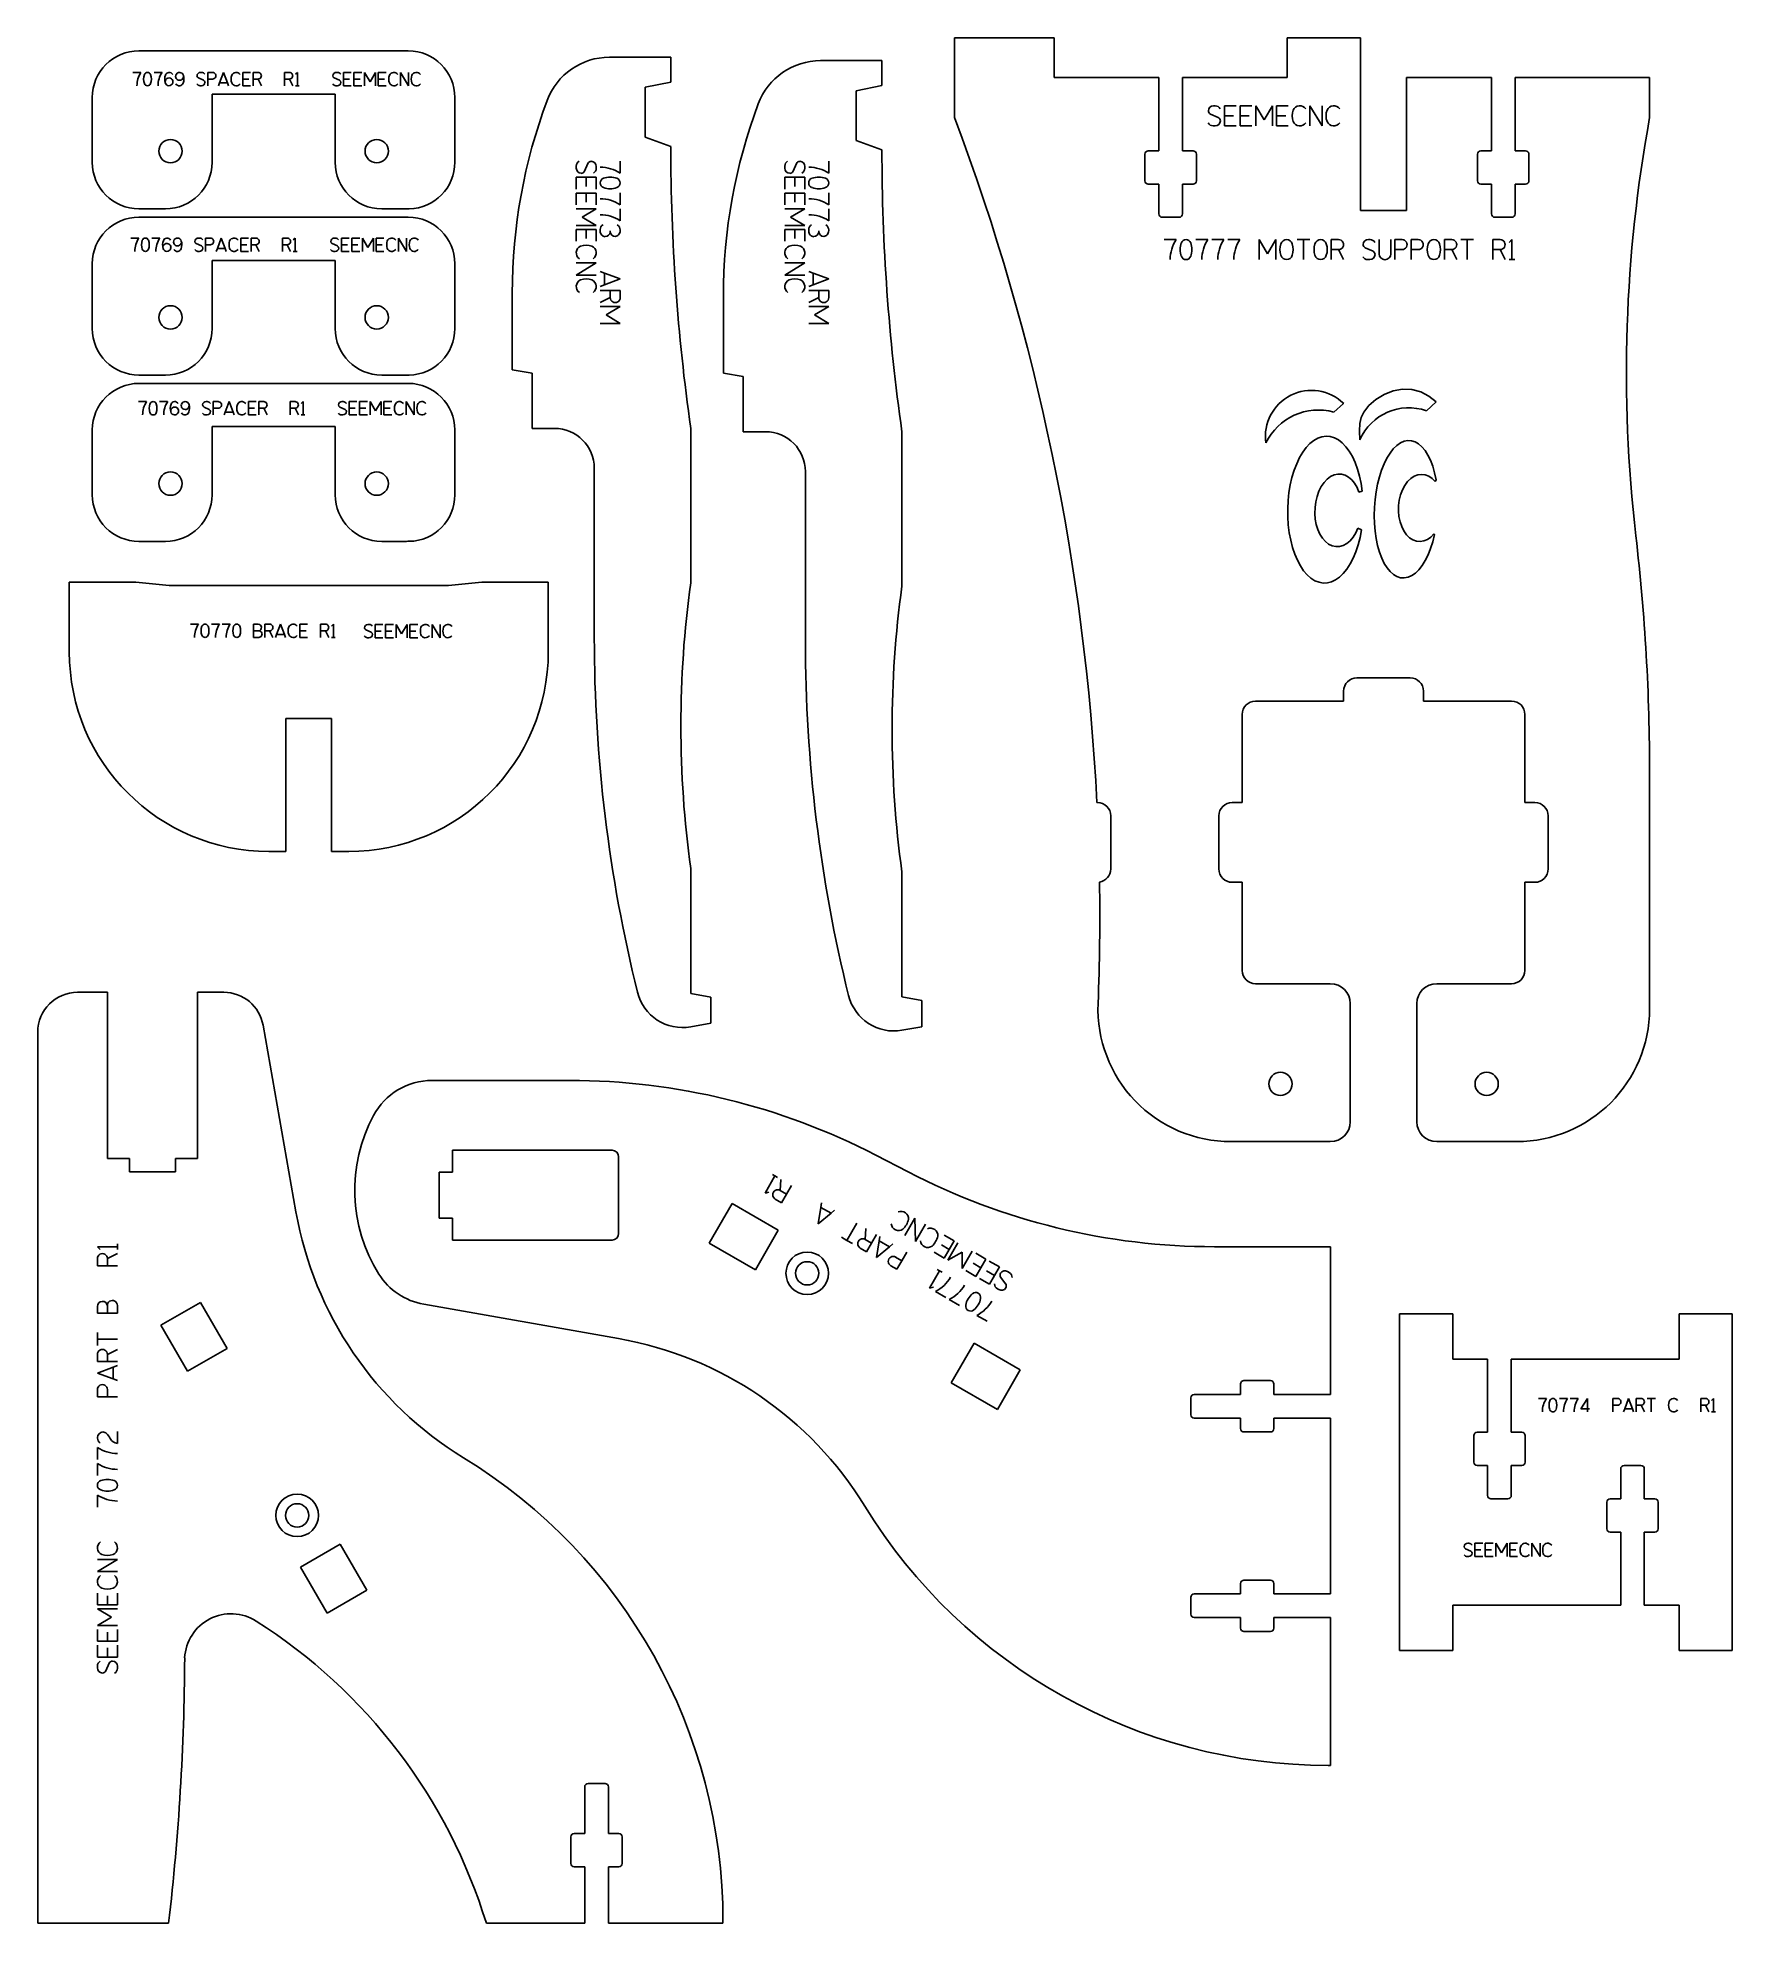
# Model space of a CAD drawing. Header units: inches. Extents: x -1303 to -1048, y -1167 to -883.
import ezdxf

# ---------------------------------------------------------------- set-up
doc = ezdxf.new("R2010")
doc.units = ezdxf.units.IN
doc.header["$MEASUREMENT"] = 0
doc.linetypes.add('Continuous2', pattern=[0])
doc.layers.add('EZStruder R1', color=1, linetype='Continuous')

msp = doc.modelspace()

# ---------------------------------------------------------------- linework, layer by layer
at = {"layer": 'EZStruder R1', "color": 1, "linetype": 'Continuous2', "lineweight": -3, "true_color": 0xff0000}
for p, q in [((-1165.38, -883.19), (-1165.38, -895.19)), ((-1150.38, -883.19), (-1165.38, -883.19)), ((-1150.38, -889.19), (-1150.38, -883.19)), ((-1115.38, -883.19), (-1115.38, -889.19)), ((-1115.38, -883.19), (-1104.33, -883.19)), ((-1104.33, -883.19), (-1104.33, -909.19)), ((-1287.98, -885.17), (-1247.48, -885.17)), ((-1208.02, -886.12), (-1217.25, -886.12)), ((-1208.02, -889.86), (-1208.02, -886.12)), ((-1176.28, -886.63), (-1185.51, -886.63)), ((-1176.28, -890.37), (-1176.28, -886.63)), ((-1211.89, -890.64), (-1208.02, -889.86)), ((-1134.65, -889.19), (-1150.38, -889.19)), ((-1134.65, -900.19), (-1134.65, -889.19)), ((-1131.1, -889.19), (-1131.1, -900.19)), ((-1115.38, -889.19), (-1131.1, -889.19)), ((-1097.43, -909.19), (-1097.43, -889.19)), ((-1084.65, -889.19), (-1097.43, -889.19)), ((-1084.65, -889.19), (-1084.65, -900.19)), ((-1081.1, -900.19), (-1081.1, -889.19)), ((-1060.88, -889.19), (-1081.1, -889.19)), ((-1060.88, -895.19), (-1060.88, -889.19)), ((-1294.98, -901.92), (-1294.98, -892.17)), ((-1276.98, -891.67), (-1258.48, -891.67)), ((-1276.98, -891.67), (-1276.98, -901.92)), ((-1258.48, -901.92), (-1258.48, -891.67)), ((-1240.48, -892.17), (-1240.48, -901.92)), ((-1211.89, -898.14), (-1211.89, -890.64)), ((-1180.15, -891.15), (-1176.28, -890.37)), ((-1180.15, -898.65), (-1180.15, -891.15)), ((-1208.02, -899.56), (-1211.89, -898.14)), ((-1176.28, -900.07), (-1180.15, -898.65)), ((-1136.74, -904.69), (-1136.74, -900.69)), ((-1136.24, -900.19), (-1134.65, -900.19)), ((-1131.1, -900.19), (-1129.52, -900.19)), ((-1129.02, -900.69), (-1129.02, -904.69)), ((-1086.74, -900.69), (-1086.74, -904.69)), ((-1084.65, -900.19), (-1086.24, -900.19)), ((-1079.52, -900.19), (-1081.1, -900.19)), ((-1079.02, -904.69), (-1079.02, -900.69)), ((-1134.65, -905.19), (-1136.24, -905.19)), ((-1134.65, -909.69), (-1134.65, -905.19)), ((-1131.1, -905.19), (-1131.1, -909.69)), ((-1129.52, -905.19), (-1131.1, -905.19)), ((-1086.24, -905.19), (-1084.65, -905.19)), ((-1084.65, -905.19), (-1084.65, -909.69)), ((-1081.1, -909.69), (-1081.1, -905.19)), ((-1081.1, -905.19), (-1079.52, -905.19)), ((-1287.98, -908.92), (-1283.98, -908.92)), ((-1287.98, -910.17), (-1247.48, -910.17)), ((-1251.48, -908.92), (-1247.73, -908.92)), ((-1104.33, -909.19), (-1097.43, -909.19)), ((-1131.6, -910.19), (-1134.15, -910.19)), ((-1084.15, -910.19), (-1081.6, -910.19)), ((-1294.98, -926.92), (-1294.98, -917.17)), ((-1276.98, -916.67), (-1258.48, -916.67)), ((-1276.98, -916.67), (-1276.98, -926.92)), ((-1258.48, -926.92), (-1258.48, -916.67)), ((-1240.48, -917.17), (-1240.48, -926.92)), ((-1231.86, -921.6), (-1231.86, -933.11)), ((-1200.12, -922.11), (-1200.12, -933.62)), ((-1287.98, -933.92), (-1283.98, -933.92)), ((-1287.98, -935.17), (-1247.48, -935.17)), ((-1251.48, -933.92), (-1247.73, -933.92)), ((-1231.86, -933.11), (-1228.86, -933.64)), ((-1228.86, -933.64), (-1228.86, -941.93)), ((-1200.12, -933.62), (-1197.12, -934.15)), ((-1197.12, -934.15), (-1197.12, -942.44)), ((-1294.98, -951.92), (-1294.98, -942.17)), ((-1276.98, -941.67), (-1258.48, -941.67)), ((-1276.98, -941.67), (-1276.98, -951.92)), ((-1258.48, -951.92), (-1258.48, -941.67)), ((-1240.48, -942.17), (-1240.48, -951.92)), ((-1228.86, -941.93), (-1225.52, -941.93)), ((-1205.02, -965.17), (-1205.02, -941.93)), ((-1197.12, -942.44), (-1193.78, -942.44)), ((-1173.28, -965.68), (-1173.28, -942.44)), ((-1219.52, -947.93), (-1219.52, -973.43)), ((-1187.78, -948.44), (-1187.78, -973.95)), ((-1287.98, -958.92), (-1283.98, -958.92)), ((-1251.48, -958.92), (-1247.73, -958.92)), ((-1288.44, -965.05), (-1298.44, -965.05)), ((-1298.44, -965.05), (-1298.44, -975.55)), ((-1283.44, -965.55), (-1288.44, -965.05)), ((-1241.44, -965.55), (-1283.44, -965.55)), ((-1241.44, -965.55), (-1236.44, -965.05)), ((-1236.44, -965.05), (-1226.44, -965.05)), ((-1226.44, -975.55), (-1226.44, -965.05)), ((-1096.88, -979.44), (-1104.88, -979.44)), ((-1106.88, -982.94), (-1120.13, -982.94)), ((-1106.88, -981.44), (-1106.88, -982.94)), ((-1094.88, -982.94), (-1094.88, -981.44)), ((-1081.63, -982.94), (-1094.88, -982.94)), ((-1259.02, -985.55), (-1265.87, -985.55)), ((-1265.87, -985.55), (-1265.87, -1005.55)), ((-1259.02, -1005.55), (-1259.02, -985.55)), ((-1122.13, -984.94), (-1122.13, -998.19)), ((-1079.63, -998.19), (-1079.63, -984.94)), ((-1060.88, -1029.19), (-1060.88, -993.95)), ((-1143.89, -998.19), (-1143.98, -998.19)), ((-1141.89, -1008.19), (-1141.89, -1000.19)), ((-1125.63, -1000.19), (-1125.63, -1008.19)), ((-1122.13, -998.19), (-1123.63, -998.19)), ((-1078.13, -998.19), (-1079.63, -998.19)), ((-1076.13, -1008.19), (-1076.13, -1000.19)), ((-1268.44, -1005.55), (-1265.87, -1005.55)), ((-1259.02, -1005.55), (-1256.44, -1005.55)), ((-1205.02, -1026.93), (-1205.02, -1008.11)), ((-1173.28, -1027.44), (-1173.28, -1008.63)), ((-1123.63, -1010.19), (-1122.13, -1010.19)), ((-1122.13, -1010.19), (-1122.13, -1023.44)), ((-1079.63, -1023.44), (-1079.63, -1010.19)), ((-1079.63, -1010.19), (-1078.13, -1010.19)), ((-1120.13, -1025.44), (-1108.88, -1025.44)), ((-1092.88, -1025.44), (-1081.63, -1025.44)), ((-1297.19, -1026.73), (-1292.69, -1026.73)), ((-1292.69, -1051.73), (-1292.69, -1026.73)), ((-1279.19, -1026.73), (-1279.19, -1051.73)), ((-1279.19, -1026.73), (-1275.22, -1026.73)), ((-1202.02, -1027.46), (-1205.02, -1026.93)), ((-1202.02, -1031.4), (-1202.02, -1027.46)), ((-1170.28, -1027.97), (-1173.28, -1027.44)), ((-1170.28, -1031.91), (-1170.28, -1027.97)), ((-1105.88, -1028.44), (-1105.88, -1046.19)), ((-1095.88, -1046.19), (-1095.88, -1028.44)), ((-1264.37, -1059.73), (-1269.31, -1031.69)), ((-1205.02, -1031.93), (-1202.02, -1031.4)), ((-1173.28, -1032.44), (-1170.28, -1031.91)), ((-1303.19, -1032.73), (-1303.19, -1166.73)), ((-1223.26, -1039.99), (-1243.9, -1039.99)), ((-1289.39, -1051.73), (-1292.69, -1051.73)), ((-1289.39, -1053.73), (-1289.39, -1051.73)), ((-1282.49, -1051.73), (-1282.49, -1053.73)), ((-1279.19, -1051.73), (-1282.49, -1051.73)), ((-1172.33, -1053.75), (-1177.2, -1051.23)), ((-1123.81, -1049.19), (-1108.88, -1049.19)), ((-1092.88, -1049.19), (-1080.88, -1049.19)), ((-1282.49, -1053.73), (-1289.39, -1053.73)), ((-1108.86, -1064.99), (-1126.28, -1064.99)), ((-1108.86, -1087.21), (-1108.86, -1064.99)), ((-1215.86, -1078.81), (-1245.17, -1073.64)), ((-1098.46, -1075.1), (-1098.46, -1125.7)), ((-1090.46, -1075.1), (-1098.46, -1075.1)), ((-1090.46, -1081.9), (-1090.46, -1075.1)), ((-1056.46, -1075.1), (-1056.46, -1081.9)), ((-1048.46, -1075.1), (-1056.46, -1075.1)), ((-1048.46, -1125.7), (-1048.46, -1075.1)), ((-1085.23, -1081.9), (-1090.46, -1081.9)), ((-1085.23, -1081.9), (-1085.23, -1092.9)), ((-1081.68, -1092.9), (-1081.68, -1081.9)), ((-1056.46, -1081.9), (-1081.68, -1081.9)), ((-1122.36, -1085.63), (-1122.36, -1087.21)), ((-1117.86, -1085.13), (-1121.86, -1085.13)), ((-1117.36, -1087.21), (-1117.36, -1085.63)), ((-1129.86, -1087.71), (-1129.86, -1090.26)), ((-1122.36, -1087.21), (-1129.36, -1087.21)), ((-1108.86, -1087.21), (-1117.36, -1087.21)), ((-1129.36, -1090.76), (-1122.36, -1090.76)), ((-1122.36, -1090.76), (-1122.36, -1092.35)), ((-1117.36, -1092.35), (-1117.36, -1090.76)), ((-1117.36, -1090.76), (-1108.86, -1090.76)), ((-1108.86, -1117.21), (-1108.86, -1090.76)), ((-1121.86, -1092.85), (-1117.86, -1092.85)), ((-1087.32, -1093.4), (-1087.32, -1097.4)), ((-1085.23, -1092.9), (-1086.82, -1092.9)), ((-1080.1, -1092.9), (-1081.68, -1092.9)), ((-1079.6, -1097.4), (-1079.6, -1093.4)), ((-1086.82, -1097.9), (-1085.23, -1097.9)), ((-1085.23, -1097.9), (-1085.23, -1102.4)), ((-1081.68, -1102.4), (-1081.68, -1097.9)), ((-1081.68, -1097.9), (-1080.1, -1097.9)), ((-1065.23, -1098.4), (-1065.23, -1102.9)), ((-1062.18, -1097.9), (-1064.73, -1097.9)), ((-1061.68, -1102.9), (-1061.68, -1098.4)), ((-1084.73, -1102.9), (-1082.18, -1102.9)), ((-1065.23, -1102.9), (-1066.82, -1102.9)), ((-1060.1, -1102.9), (-1061.68, -1102.9)), ((-1067.32, -1103.4), (-1067.32, -1107.4)), ((-1059.6, -1107.4), (-1059.6, -1103.4)), ((-1066.82, -1107.9), (-1065.23, -1107.9)), ((-1065.23, -1107.9), (-1065.23, -1118.9)), ((-1061.68, -1118.9), (-1061.68, -1107.9)), ((-1061.68, -1107.9), (-1060.1, -1107.9)), ((-1122.36, -1117.21), (-1122.36, -1115.63)), ((-1121.86, -1115.13), (-1117.86, -1115.13)), ((-1117.36, -1115.63), (-1117.36, -1117.21)), ((-1129.86, -1120.26), (-1129.86, -1117.71)), ((-1129.36, -1117.21), (-1122.36, -1117.21)), ((-1117.36, -1117.21), (-1108.86, -1117.21)), ((-1090.46, -1118.9), (-1065.23, -1118.9)), ((-1090.46, -1118.9), (-1090.46, -1125.7)), ((-1061.68, -1118.9), (-1056.46, -1118.9)), ((-1056.46, -1125.7), (-1056.46, -1118.9)), ((-1122.36, -1120.76), (-1129.36, -1120.76)), ((-1122.36, -1122.35), (-1122.36, -1120.76)), ((-1117.36, -1120.76), (-1117.36, -1122.35)), ((-1108.86, -1120.76), (-1117.36, -1120.76)), ((-1108.86, -1142.99), (-1108.86, -1120.76)), ((-1117.86, -1122.85), (-1121.86, -1122.85)), ((-1090.46, -1125.7), (-1098.46, -1125.7)), ((-1048.46, -1125.7), (-1056.46, -1125.7)), ((-1109.19, -1142.99), (-1108.86, -1142.99)), ((-1220.96, -1153.23), (-1220.96, -1146.23)), ((-1220.46, -1145.73), (-1217.91, -1145.73)), ((-1217.41, -1146.23), (-1217.41, -1153.23)), ((-1223.05, -1157.73), (-1223.05, -1153.73)), ((-1222.55, -1153.23), (-1220.96, -1153.23)), ((-1217.41, -1153.23), (-1215.83, -1153.23)), ((-1215.33, -1153.73), (-1215.33, -1157.73)), ((-1220.96, -1158.23), (-1222.55, -1158.23)), ((-1220.96, -1166.73), (-1220.96, -1158.23)), ((-1217.41, -1158.23), (-1217.41, -1166.73)), ((-1215.83, -1158.23), (-1217.41, -1158.23)), ((-1283.51, -1166.73), (-1303.19, -1166.73)), ((-1220.96, -1166.73), (-1235.74, -1166.73)), ((-1200.19, -1166.73), (-1217.41, -1166.73)), ((-1200.19, -1166.4), (-1200.19, -1166.73))]:
    msp.add_line(p, q, dxfattribs=at)
at = {"layer": 'EZStruder R1', "color": 3, "linetype": 'Continuous2', "lineweight": -3, "true_color": 0x00ff00}
for p, q in [((-1288.88, -888.41), (-1287.68, -888.41)), ((-1285.7, -888.41), (-1284.5, -888.41)), ((-1279.04, -889.24), (-1278.25, -889.58)), ((-1278.72, -888.41), (-1278.55, -888.41)), ((-1277.64, -888.41), (-1276.92, -888.41)), ((-1277.64, -888.41), (-1277.64, -889.41)), ((-1277.64, -889.41), (-1276.92, -889.41)), ((-1277.64, -890.41), (-1277.64, -889.41)), ((-1276.02, -890.41), (-1275.86, -889.98)), ((-1275.86, -889.98), (-1275.27, -888.41)), ((-1275.86, -889.98), (-1274.68, -889.98)), ((-1275.27, -888.41), (-1274.68, -889.98)), ((-1274.68, -889.98), (-1274.52, -890.41)), ((-1272.36, -888.41), (-1271.18, -888.41)), ((-1272.36, -888.41), (-1272.36, -889.41)), ((-1272.36, -889.41), (-1271.44, -889.41)), ((-1272.36, -890.41), (-1272.36, -889.41)), ((-1270.78, -888.41), (-1270.06, -888.41)), ((-1270.78, -888.41), (-1270.78, -889.41)), ((-1270.78, -889.41), (-1270.06, -889.41)), ((-1270.78, -890.41), (-1270.78, -889.41)), ((-1270.06, -889.41), (-1269.56, -890.41)), ((-1266.07, -888.41), (-1265.35, -888.41)), ((-1266.07, -888.41), (-1266.07, -889.41)), ((-1266.07, -889.41), (-1265.35, -889.41)), ((-1266.07, -890.41), (-1266.07, -889.41)), ((-1265.35, -889.41), (-1264.85, -890.41)), ((-1264.16, -888.41), (-1264.45, -888.69)), ((-1264.16, -890.41), (-1264.16, -888.41)), ((-1258.62, -889.24), (-1257.83, -889.58)), ((-1258.29, -888.41), (-1258.13, -888.41)), ((-1257.22, -888.41), (-1256.05, -888.41)), ((-1257.22, -888.41), (-1257.22, -889.41)), ((-1257.22, -889.41), (-1256.31, -889.41)), ((-1257.22, -890.41), (-1257.22, -889.41)), ((-1255.65, -888.41), (-1254.48, -888.41)), ((-1255.65, -888.41), (-1255.65, -889.41)), ((-1255.65, -889.41), (-1254.73, -889.41)), ((-1255.65, -890.41), (-1255.65, -889.41)), ((-1254.08, -890.41), (-1254.08, -888.41)), ((-1254.08, -888.41), (-1253.23, -889.82)), ((-1253.23, -889.82), (-1252.39, -888.41)), ((-1252.39, -890.41), (-1252.39, -888.41)), ((-1251.99, -888.41), (-1250.82, -888.41)), ((-1251.99, -888.41), (-1251.99, -889.41)), ((-1251.99, -889.41), (-1251.07, -889.41)), ((-1251.99, -890.41), (-1251.99, -889.41)), ((-1248.66, -890.41), (-1248.66, -888.41)), ((-1248.66, -888.41), (-1247.43, -890.41)), ((-1247.43, -890.41), (-1247.43, -888.41)), ((-1278.78, -890.41), (-1278.58, -890.41)), ((-1272.36, -890.41), (-1271.18, -890.41)), ((-1264.16, -890.41), (-1264.45, -890.41)), ((-1264.16, -890.41), (-1263.88, -890.41)), ((-1258.36, -890.41), (-1258.15, -890.41)), ((-1257.22, -890.41), (-1256.05, -890.41)), ((-1255.65, -890.41), (-1254.48, -890.41)), ((-1251.99, -890.41), (-1250.82, -890.41)), ((-1126.9, -894.68), (-1125.72, -895.19)), ((-1126.42, -893.43), (-1126.17, -893.43)), ((-1124.81, -893.43), (-1123.05, -893.43)), ((-1124.81, -893.43), (-1124.81, -894.93)), ((-1124.81, -894.93), (-1123.43, -894.93)), ((-1124.81, -896.43), (-1124.81, -894.93)), ((-1122.45, -893.43), (-1120.69, -893.43)), ((-1122.45, -893.43), (-1122.45, -894.93)), ((-1122.45, -894.93), (-1121.07, -894.93)), ((-1122.45, -896.43), (-1122.45, -894.93)), ((-1120.09, -896.43), (-1120.09, -893.43)), ((-1120.09, -893.43), (-1118.82, -895.56)), ((-1118.82, -895.56), (-1117.56, -893.43)), ((-1117.56, -896.43), (-1117.56, -893.43)), ((-1116.96, -893.43), (-1115.2, -893.43)), ((-1116.96, -893.43), (-1116.96, -894.93)), ((-1116.96, -894.93), (-1115.59, -894.93)), ((-1116.96, -896.43), (-1116.96, -894.93)), ((-1111.96, -896.43), (-1111.96, -893.43)), ((-1111.96, -893.43), (-1110.12, -896.43)), ((-1110.12, -896.43), (-1110.12, -893.43)), ((-1126.51, -896.43), (-1126.2, -896.44)), ((-1124.81, -896.43), (-1123.05, -896.43)), ((-1122.45, -896.43), (-1120.69, -896.43)), ((-1116.96, -896.43), (-1115.2, -896.43)), ((-1222.23, -902.48), (-1222.23, -902.79)), ((-1222.23, -904.18), (-1222.23, -905.94)), ((-1222.23, -904.18), (-1220.73, -904.18)), ((-1220.48, -902.09), (-1220.98, -903.27)), ((-1220.73, -904.18), (-1220.73, -905.56)), ((-1219.23, -904.18), (-1220.73, -904.18)), ((-1219.23, -902.57), (-1219.23, -902.82)), ((-1219.23, -904.18), (-1219.23, -905.94)), ((-1215.63, -901.74), (-1215.63, -903.54)), ((-1190.88, -902.48), (-1190.89, -902.79)), ((-1190.88, -904.18), (-1190.88, -905.94)), ((-1190.88, -904.18), (-1189.38, -904.18)), ((-1189.13, -902.09), (-1189.64, -903.27)), ((-1189.38, -904.18), (-1189.38, -905.56)), ((-1187.88, -904.18), (-1189.38, -904.18)), ((-1187.88, -902.57), (-1187.88, -902.82)), ((-1187.88, -904.18), (-1187.88, -905.94)), ((-1184.28, -901.74), (-1184.28, -903.54)), ((-1222.23, -906.54), (-1222.23, -908.3)), ((-1222.23, -906.54), (-1220.73, -906.54)), ((-1220.73, -906.54), (-1220.73, -907.92)), ((-1219.23, -906.54), (-1220.73, -906.54)), ((-1219.23, -906.54), (-1219.23, -908.3)), ((-1215.63, -906.5), (-1215.63, -908.3)), ((-1190.88, -906.54), (-1190.88, -908.3)), ((-1190.88, -906.54), (-1189.38, -906.54)), ((-1189.38, -906.54), (-1189.38, -907.92)), ((-1187.88, -906.54), (-1189.38, -906.54)), ((-1187.88, -906.54), (-1187.88, -908.3)), ((-1184.28, -906.5), (-1184.28, -908.3)), ((-1222.23, -908.9), (-1219.23, -908.9)), ((-1219.23, -908.9), (-1221.35, -910.17)), ((-1221.35, -910.17), (-1219.23, -911.43)), ((-1215.63, -908.9), (-1215.63, -910.7)), ((-1190.88, -908.9), (-1187.88, -908.9)), ((-1187.88, -908.9), (-1190.01, -910.17)), ((-1190.01, -910.17), (-1187.88, -911.43)), ((-1184.28, -908.9), (-1184.28, -910.7)), ((-1222.23, -911.43), (-1219.23, -911.43)), ((-1222.23, -912.03), (-1222.23, -913.79)), ((-1222.23, -912.03), (-1220.73, -912.03)), ((-1220.73, -912.03), (-1220.73, -913.4)), ((-1219.23, -912.03), (-1220.73, -912.03)), ((-1219.23, -912.03), (-1219.23, -913.79)), ((-1218.63, -912.05), (-1218.63, -912.24)), ((-1217.13, -912.42), (-1217.13, -912.21)), ((-1215.63, -912.09), (-1215.63, -912.2)), ((-1190.88, -911.43), (-1187.88, -911.43)), ((-1190.88, -912.03), (-1190.88, -913.79)), ((-1190.88, -912.03), (-1189.38, -912.03)), ((-1189.38, -912.03), (-1189.38, -913.4)), ((-1187.88, -912.03), (-1189.38, -912.03)), ((-1187.88, -912.03), (-1187.88, -913.79)), ((-1187.28, -912.05), (-1187.28, -912.24)), ((-1185.78, -912.42), (-1185.78, -912.21)), ((-1184.28, -912.09), (-1184.28, -912.2)), ((-1289.19, -913.32), (-1287.99, -913.32)), ((-1286.02, -913.32), (-1284.82, -913.32)), ((-1279.36, -914.15), (-1278.57, -914.49)), ((-1279.1, -915.32), (-1278.89, -915.32)), ((-1279.04, -913.32), (-1278.87, -913.32)), ((-1277.96, -913.32), (-1277.24, -913.32)), ((-1277.96, -913.32), (-1277.96, -914.32)), ((-1277.96, -914.32), (-1277.24, -914.32)), ((-1277.96, -915.32), (-1277.96, -914.32)), ((-1276.34, -915.32), (-1276.18, -914.89)), ((-1276.18, -914.89), (-1275.59, -913.32)), ((-1276.18, -914.89), (-1275, -914.89)), ((-1275.59, -913.32), (-1275, -914.89)), ((-1275, -914.89), (-1274.84, -915.32)), ((-1272.68, -913.32), (-1271.5, -913.32)), ((-1272.68, -913.32), (-1272.68, -914.32)), ((-1272.68, -914.32), (-1271.76, -914.32)), ((-1272.68, -915.32), (-1272.68, -914.32)), ((-1272.68, -915.32), (-1271.5, -915.32)), ((-1271.1, -913.32), (-1270.38, -913.32)), ((-1271.1, -913.32), (-1271.1, -914.32)), ((-1271.1, -914.32), (-1270.38, -914.32)), ((-1271.1, -915.32), (-1271.1, -914.32)), ((-1270.38, -914.32), (-1269.88, -915.32)), ((-1266.39, -913.32), (-1265.67, -913.32)), ((-1266.39, -913.32), (-1266.39, -914.32)), ((-1266.39, -914.32), (-1265.67, -914.32)), ((-1266.39, -915.32), (-1266.39, -914.32)), ((-1265.67, -914.32), (-1265.17, -915.32)), ((-1264.48, -913.32), (-1264.77, -913.6)), ((-1264.48, -915.32), (-1264.77, -915.32)), ((-1264.48, -915.32), (-1264.48, -913.32)), ((-1264.48, -915.32), (-1264.19, -915.32)), ((-1258.94, -914.15), (-1258.15, -914.49)), ((-1258.67, -915.32), (-1258.47, -915.32)), ((-1258.61, -913.32), (-1258.45, -913.32)), ((-1257.54, -913.32), (-1256.37, -913.32)), ((-1257.54, -913.32), (-1257.54, -914.32)), ((-1257.54, -914.32), (-1256.62, -914.32)), ((-1257.54, -915.32), (-1257.54, -914.32)), ((-1257.54, -915.32), (-1256.37, -915.32)), ((-1255.97, -913.32), (-1254.79, -913.32)), ((-1255.97, -913.32), (-1255.97, -914.32)), ((-1255.97, -914.32), (-1255.05, -914.32)), ((-1255.97, -915.32), (-1255.97, -914.32)), ((-1255.97, -915.32), (-1254.79, -915.32)), ((-1254.39, -915.32), (-1254.39, -913.32)), ((-1254.39, -913.32), (-1253.55, -914.73)), ((-1253.55, -914.73), (-1252.71, -913.32)), ((-1252.71, -915.32), (-1252.71, -913.32)), ((-1252.31, -913.32), (-1251.14, -913.32)), ((-1252.31, -913.32), (-1252.31, -914.32)), ((-1252.31, -914.32), (-1251.39, -914.32)), ((-1252.31, -915.32), (-1252.31, -914.32)), ((-1252.31, -915.32), (-1251.14, -915.32)), ((-1248.97, -915.32), (-1248.97, -913.32)), ((-1248.97, -913.32), (-1247.75, -915.32)), ((-1247.75, -915.32), (-1247.75, -913.32)), ((-1133.85, -913.55), (-1132.05, -913.55)), ((-1129.1, -913.55), (-1127.3, -913.55)), ((-1126.7, -913.55), (-1124.9, -913.55)), ((-1124.3, -913.55), (-1122.5, -913.55)), ((-1119.58, -916.55), (-1119.58, -913.55)), ((-1119.58, -913.55), (-1118.32, -915.67)), ((-1118.32, -915.67), (-1117.05, -913.55)), ((-1117.05, -916.55), (-1117.05, -913.55)), ((-1113.85, -913.55), (-1112.9, -913.55)), ((-1112.9, -916.55), (-1112.9, -913.55)), ((-1112.9, -913.55), (-1111.94, -913.55)), ((-1108.74, -913.55), (-1107.65, -913.55)), ((-1108.74, -913.55), (-1108.74, -915.05)), ((-1108.74, -915.05), (-1107.65, -915.05)), ((-1108.74, -916.55), (-1108.74, -915.05)), ((-1107.65, -915.05), (-1106.9, -916.55)), ((-1103.64, -914.79), (-1102.46, -915.3)), ((-1103.16, -913.55), (-1102.91, -913.55)), ((-1101.55, -913.55), (-1101.55, -915.69)), ((-1099.79, -913.55), (-1099.79, -915.69)), ((-1099.19, -913.55), (-1098.1, -913.55)), ((-1099.19, -913.55), (-1099.19, -915.05)), ((-1099.19, -915.05), (-1098.1, -915.05)), ((-1099.19, -916.55), (-1099.19, -915.05)), ((-1096.75, -913.55), (-1095.66, -913.55)), ((-1096.75, -913.55), (-1096.75, -915.05)), ((-1096.75, -915.05), (-1095.66, -915.05)), ((-1096.75, -916.55), (-1096.75, -915.05)), ((-1091.71, -913.55), (-1090.63, -913.55)), ((-1091.71, -913.55), (-1091.71, -915.05)), ((-1091.71, -915.05), (-1090.63, -915.05)), ((-1091.71, -916.55), (-1091.71, -915.05)), ((-1090.63, -915.05), (-1089.88, -916.55)), ((-1089.28, -913.55), (-1088.32, -913.55)), ((-1088.32, -916.55), (-1088.32, -913.55)), ((-1088.32, -913.55), (-1087.36, -913.55)), ((-1084.44, -913.55), (-1083.35, -913.55)), ((-1084.44, -913.55), (-1084.44, -915.05)), ((-1084.44, -915.05), (-1083.36, -915.05)), ((-1084.44, -916.55), (-1084.44, -915.05)), ((-1083.36, -915.05), (-1082.6, -916.55)), ((-1081.58, -913.55), (-1082, -913.98)), ((-1081.58, -916.55), (-1081.58, -913.55)), ((-1222.23, -917.03), (-1219.23, -917.03)), ((-1219.23, -917.03), (-1222.23, -918.87)), ((-1218.63, -918.33), (-1217.99, -918.57)), ((-1217.99, -918.57), (-1217.99, -920.34)), ((-1217.99, -918.57), (-1215.63, -919.45)), ((-1190.88, -917.03), (-1187.88, -917.03)), ((-1187.88, -917.03), (-1190.88, -918.87)), ((-1187.28, -918.33), (-1186.64, -918.57)), ((-1186.64, -918.57), (-1186.64, -920.34)), ((-1186.64, -918.57), (-1184.28, -919.45)), ((-1103.25, -916.55), (-1102.94, -916.55)), ((-1081.58, -916.55), (-1082, -916.55)), ((-1081.58, -916.55), (-1081.15, -916.55)), ((-1222.23, -918.87), (-1219.23, -918.87)), ((-1217.99, -920.34), (-1218.63, -920.58)), ((-1218.63, -921.18), (-1217.13, -921.18)), ((-1215.63, -919.45), (-1217.99, -920.34)), ((-1217.13, -921.18), (-1217.13, -922.27)), ((-1215.63, -921.18), (-1217.13, -921.18)), ((-1215.63, -921.18), (-1215.63, -922.27)), ((-1190.88, -918.87), (-1187.88, -918.87)), ((-1186.64, -920.34), (-1187.28, -920.58)), ((-1187.28, -921.18), (-1185.78, -921.18)), ((-1184.28, -919.45), (-1186.64, -920.34)), ((-1185.78, -921.18), (-1185.78, -922.27)), ((-1184.28, -921.18), (-1185.78, -921.18)), ((-1184.28, -921.18), (-1184.28, -922.27)), ((-1217.13, -922.27), (-1218.63, -923.02)), ((-1218.63, -923.62), (-1215.63, -923.62)), ((-1215.63, -923.62), (-1217.75, -924.88)), ((-1185.78, -922.27), (-1187.28, -923.02)), ((-1187.28, -923.62), (-1184.28, -923.62)), ((-1184.28, -923.62), (-1186.41, -924.88)), ((-1218.63, -926.15), (-1215.63, -926.15)), ((-1217.75, -924.88), (-1215.63, -926.15)), ((-1187.28, -926.15), (-1184.28, -926.15)), ((-1186.41, -924.88), (-1184.28, -926.15)), ((-1288.03, -937.91), (-1286.83, -937.91)), ((-1284.86, -937.91), (-1283.66, -937.91)), ((-1277.87, -937.91), (-1277.71, -937.91)), ((-1276.8, -937.91), (-1276.07, -937.91)), ((-1276.8, -937.91), (-1276.8, -938.91)), ((-1275.01, -939.48), (-1274.42, -937.91)), ((-1274.42, -937.91), (-1273.83, -939.48)), ((-1271.51, -937.91), (-1270.34, -937.91)), ((-1271.51, -937.91), (-1271.51, -938.91)), ((-1269.94, -937.91), (-1269.21, -937.91)), ((-1269.94, -937.91), (-1269.94, -938.91)), ((-1265.23, -937.91), (-1264.5, -937.91)), ((-1265.23, -937.91), (-1265.23, -938.91)), ((-1263.31, -937.91), (-1263.6, -938.19)), ((-1263.31, -939.91), (-1263.31, -937.91)), ((-1257.45, -937.91), (-1257.28, -937.91)), ((-1256.37, -937.91), (-1255.2, -937.91)), ((-1256.37, -937.91), (-1256.37, -938.91)), ((-1254.8, -937.91), (-1253.63, -937.91)), ((-1254.8, -937.91), (-1254.8, -938.91)), ((-1253.23, -939.91), (-1253.23, -937.91)), ((-1253.23, -937.91), (-1252.39, -939.32)), ((-1252.39, -939.32), (-1251.54, -937.91)), ((-1251.54, -939.91), (-1251.54, -937.91)), ((-1251.14, -937.91), (-1249.97, -937.91)), ((-1251.14, -937.91), (-1251.14, -938.91)), ((-1247.81, -939.91), (-1247.81, -937.91)), ((-1247.81, -937.91), (-1246.58, -939.91)), ((-1246.58, -939.91), (-1246.58, -937.91)), ((-1278.19, -938.74), (-1277.41, -939.08)), ((-1277.93, -939.91), (-1277.73, -939.91)), ((-1276.8, -938.91), (-1276.07, -938.91)), ((-1276.8, -939.91), (-1276.8, -938.91)), ((-1275.17, -939.91), (-1275.01, -939.48)), ((-1275.01, -939.48), (-1273.83, -939.48)), ((-1273.83, -939.48), (-1273.67, -939.91)), ((-1271.51, -938.91), (-1270.59, -938.91)), ((-1271.51, -939.91), (-1271.51, -938.91)), ((-1271.51, -939.91), (-1270.34, -939.91)), ((-1269.94, -938.91), (-1269.21, -938.91)), ((-1269.94, -939.91), (-1269.94, -938.91)), ((-1269.21, -938.91), (-1268.71, -939.91)), ((-1265.23, -938.91), (-1264.5, -938.91)), ((-1265.23, -939.91), (-1265.23, -938.91)), ((-1264.5, -938.91), (-1264, -939.91)), ((-1263.31, -939.91), (-1263.6, -939.91)), ((-1263.31, -939.91), (-1263.03, -939.91)), ((-1257.77, -938.74), (-1256.98, -939.08)), ((-1257.51, -939.91), (-1257.3, -939.91)), ((-1256.37, -938.91), (-1255.46, -938.91)), ((-1256.37, -939.91), (-1256.37, -938.91)), ((-1256.37, -939.91), (-1255.2, -939.91)), ((-1254.8, -938.91), (-1253.89, -938.91)), ((-1254.8, -939.91), (-1254.8, -938.91)), ((-1254.8, -939.91), (-1253.63, -939.91)), ((-1251.14, -938.91), (-1250.23, -938.91)), ((-1251.14, -939.91), (-1251.14, -938.91)), ((-1251.14, -939.91), (-1249.97, -939.91)), ((-1280.23, -971.37), (-1279.03, -971.37)), ((-1277.06, -971.37), (-1275.86, -971.37)), ((-1275.46, -971.37), (-1274.26, -971.37)), ((-1270.74, -971.37), (-1270.74, -972.37)), ((-1270.05, -971.37), (-1270.74, -971.37)), ((-1270.74, -973.37), (-1270.74, -972.37)), ((-1270, -972.37), (-1270.74, -972.37)), ((-1269.07, -971.37), (-1268.34, -971.37)), ((-1269.07, -971.37), (-1269.07, -972.37)), ((-1269.07, -972.37), (-1268.34, -972.37)), ((-1269.07, -973.37), (-1269.07, -972.37)), ((-1268.34, -972.37), (-1267.84, -973.37)), ((-1267.28, -972.94), (-1266.69, -971.37)), ((-1266.69, -971.37), (-1266.1, -972.94)), ((-1263.78, -971.37), (-1262.61, -971.37)), ((-1263.78, -971.37), (-1263.78, -972.37)), ((-1263.78, -972.37), (-1262.86, -972.37)), ((-1263.78, -973.37), (-1263.78, -972.37)), ((-1260.66, -971.37), (-1259.94, -971.37)), ((-1260.66, -971.37), (-1260.66, -972.37)), ((-1260.66, -972.37), (-1259.94, -972.37)), ((-1260.66, -973.37), (-1260.66, -972.37)), ((-1259.94, -972.37), (-1259.44, -973.37)), ((-1258.75, -971.37), (-1259.04, -971.66)), ((-1258.75, -973.37), (-1258.75, -971.37)), ((-1253.87, -972.24), (-1253.08, -972.58)), ((-1253.55, -971.41), (-1253.38, -971.41)), ((-1252.47, -971.41), (-1251.3, -971.41)), ((-1252.47, -971.41), (-1252.47, -972.41)), ((-1252.47, -972.41), (-1251.56, -972.41)), ((-1252.47, -973.41), (-1252.47, -972.41)), ((-1250.9, -971.41), (-1249.73, -971.41)), ((-1250.9, -971.41), (-1250.9, -972.41)), ((-1250.9, -972.41), (-1249.98, -972.41)), ((-1250.9, -973.41), (-1250.9, -972.41)), ((-1249.33, -973.41), (-1249.33, -971.41)), ((-1249.33, -971.41), (-1248.48, -972.83)), ((-1248.48, -972.83), (-1247.64, -971.41)), ((-1247.64, -973.41), (-1247.64, -971.41)), ((-1247.24, -971.41), (-1246.07, -971.41)), ((-1247.24, -971.41), (-1247.24, -972.41)), ((-1247.24, -972.41), (-1246.33, -972.41)), ((-1247.24, -973.41), (-1247.24, -972.41)), ((-1243.91, -973.41), (-1243.91, -971.41)), ((-1243.91, -971.41), (-1242.68, -973.41)), ((-1242.68, -973.41), (-1242.68, -971.41)), ((-1269.97, -973.37), (-1270.74, -973.37)), ((-1267.44, -973.37), (-1267.28, -972.94)), ((-1267.28, -972.94), (-1266.1, -972.94)), ((-1266.1, -972.94), (-1265.94, -973.37)), ((-1263.78, -973.37), (-1262.61, -973.37)), ((-1258.75, -973.37), (-1259.04, -973.37)), ((-1258.75, -973.37), (-1258.47, -973.37)), ((-1253.61, -973.41), (-1253.4, -973.42)), ((-1252.47, -973.41), (-1251.3, -973.41)), ((-1250.9, -973.41), (-1249.73, -973.41)), ((-1247.24, -973.41), (-1246.07, -973.41)), ((-1192.36, -1054.34), (-1193.86, -1056.94)), ((-1192.36, -1054.34), (-1192.73, -1054.13)), ((-1192.36, -1054.34), (-1191.99, -1054.56)), ((-1193.86, -1056.94), (-1193.28, -1056.78)), ((-1191.57, -1056.53), (-1191.47, -1054.86)), ((-1190.63, -1057.07), (-1191.57, -1056.53)), ((-1191.38, -1058.37), (-1190.63, -1057.07)), ((-1189.88, -1055.77), (-1190.63, -1057.07)), ((-1191.38, -1058.37), (-1192.32, -1057.83)), ((-1185.88, -1061.55), (-1185.46, -1059.07)), ((-1183.93, -1059.95), (-1185.88, -1061.55)), ((-1185.46, -1059.07), (-1185.35, -1058.39)), ((-1183.93, -1059.95), (-1185.46, -1059.07)), ((-1183.4, -1059.51), (-1183.93, -1059.95)), ((-1180.05, -1061.45), (-1181.55, -1064.05)), ((-1178.8, -1063.9), (-1178.7, -1062.23)), ((-1177.11, -1063.15), (-1177.86, -1064.45)), ((-1171.33, -1060.69), (-1172.83, -1063.29)), ((-1171.24, -1064.21), (-1171.33, -1060.69)), ((-1169.74, -1061.61), (-1171.24, -1064.21)), ((-1165.41, -1064.11), (-1166.93, -1063.23)), ((-1291.21, -1064.99), (-1294.21, -1064.99)), ((-1294.21, -1064.99), (-1293.78, -1065.42)), ((-1292.71, -1066.77), (-1291.21, -1066.02)), ((-1291.21, -1064.99), (-1291.21, -1064.56)), ((-1291.21, -1064.99), (-1291.21, -1065.42)), ((-1181.55, -1064.05), (-1182.38, -1063.57)), ((-1180.72, -1064.53), (-1181.55, -1064.05)), ((-1178.61, -1065.75), (-1179.55, -1065.2)), ((-1177.86, -1064.45), (-1178.8, -1063.9)), ((-1178.61, -1065.75), (-1177.86, -1064.45)), ((-1177.11, -1066.61), (-1176.7, -1064.13)), ((-1175.17, -1065.01), (-1177.11, -1066.61)), ((-1176.7, -1064.13), (-1176.59, -1063.45)), ((-1175.17, -1065.01), (-1176.7, -1064.13)), ((-1174.64, -1064.57), (-1175.17, -1065.01)), ((-1172.53, -1065.79), (-1173.28, -1067.09)), ((-1166.91, -1066.71), (-1168.43, -1065.83)), ((-1166.16, -1065.41), (-1167.35, -1064.72)), ((-1166.91, -1066.71), (-1166.16, -1065.41)), ((-1164.89, -1064.41), (-1166.39, -1067.01)), ((-1164.23, -1065.8), (-1166.39, -1067.01)), ((-1165.41, -1064.11), (-1166.16, -1065.41)), ((-1164.2, -1068.27), (-1164.23, -1065.8)), ((-1162.7, -1065.67), (-1164.2, -1068.27)), ((-1160.65, -1066.85), (-1162.18, -1065.97)), ((-1294.21, -1067.85), (-1294.21, -1066.77)), ((-1294.21, -1067.85), (-1292.71, -1067.85)), ((-1292.71, -1067.85), (-1292.71, -1066.77)), ((-1291.21, -1067.85), (-1292.71, -1067.85)), ((-1174.03, -1068.39), (-1174.97, -1067.85)), ((-1173.28, -1067.09), (-1174.22, -1066.55)), ((-1174.03, -1068.39), (-1173.28, -1067.09)), ((-1167.63, -1068.62), (-1169.13, -1071.22)), ((-1167.63, -1068.62), (-1168, -1068.41)), ((-1167.63, -1068.62), (-1167.25, -1068.84)), ((-1162.15, -1069.45), (-1163.68, -1068.57)), ((-1161.4, -1068.15), (-1162.59, -1067.46)), ((-1162.15, -1069.45), (-1161.4, -1068.15)), ((-1160.65, -1066.85), (-1161.4, -1068.15)), ((-1159.36, -1069.33), (-1160.55, -1068.64)), ((-1158.61, -1068.03), (-1160.14, -1067.15)), ((-1158.61, -1068.03), (-1159.36, -1069.33)), ((-1157.14, -1068.88), (-1157.4, -1068.73)), ((-1169.13, -1071.22), (-1168.54, -1071.06)), ((-1166.68, -1072.63), (-1168.24, -1071.73)), ((-1160.11, -1070.63), (-1161.64, -1069.75)), ((-1160.11, -1070.63), (-1159.36, -1069.33)), ((-1158.72, -1071.44), (-1158.93, -1071.31)), ((-1157.67, -1070.6), (-1158.44, -1069.57)), ((-1294.21, -1073.96), (-1294.21, -1075)), ((-1292.71, -1073.88), (-1292.71, -1075)), ((-1291.22, -1073.83), (-1291.22, -1075)), ((-1164.6, -1073.83), (-1166.16, -1072.93)), ((-1294.21, -1075), (-1292.71, -1075)), ((-1291.22, -1075), (-1292.71, -1075)), ((-1160.48, -1076.21), (-1162.04, -1075.31)), ((-1294.21, -1078.87), (-1294.21, -1077.91)), ((-1294.21, -1079.83), (-1294.21, -1078.87)), ((-1291.21, -1078.87), (-1294.21, -1078.87)), ((-1294.21, -1082.27), (-1294.21, -1081.18)), ((-1294.21, -1082.27), (-1292.71, -1082.27)), ((-1294.21, -1083.99), (-1291.85, -1083.11)), ((-1292.71, -1081.18), (-1291.21, -1080.43)), ((-1292.71, -1082.27), (-1292.71, -1081.18)), ((-1291.21, -1082.27), (-1292.71, -1082.27)), ((-1291.85, -1083.11), (-1291.21, -1082.87)), ((-1291.85, -1084.88), (-1291.85, -1083.11)), ((-1291.85, -1084.88), (-1294.21, -1083.99)), ((-1291.21, -1085.12), (-1291.85, -1084.88)), ((-1294.21, -1087.56), (-1294.21, -1086.47)), ((-1294.21, -1087.56), (-1292.71, -1087.56)), ((-1292.71, -1087.56), (-1292.71, -1086.47)), ((-1291.21, -1087.56), (-1292.71, -1087.56)), ((-1077.6, -1087.82), (-1076.4, -1087.82)), ((-1074.43, -1087.82), (-1073.23, -1087.82)), ((-1072.83, -1087.82), (-1071.63, -1087.82)), ((-1071.23, -1089.35), (-1070.2, -1087.82)), ((-1070.2, -1089.82), (-1070.2, -1087.82)), ((-1066.42, -1087.82), (-1065.69, -1087.82)), ((-1066.42, -1087.82), (-1066.42, -1088.82)), ((-1064.63, -1089.39), (-1064.04, -1087.82)), ((-1064.04, -1087.82), (-1063.45, -1089.39)), ((-1062.89, -1087.82), (-1062.17, -1087.82)), ((-1062.89, -1087.82), (-1062.89, -1088.82)), ((-1061.27, -1087.82), (-1060.63, -1087.82)), ((-1060.63, -1089.82), (-1060.63, -1087.82)), ((-1060.63, -1087.82), (-1059.99, -1087.82)), ((-1053.2, -1087.82), (-1052.47, -1087.82)), ((-1053.2, -1087.82), (-1053.2, -1088.82)), ((-1051.29, -1087.82), (-1051.57, -1088.1)), ((-1051.29, -1089.82), (-1051.29, -1087.82)), ((-1069.9, -1089.35), (-1071.23, -1089.35)), ((-1066.42, -1088.82), (-1065.69, -1088.82)), ((-1066.42, -1089.82), (-1066.42, -1088.82)), ((-1064.79, -1089.82), (-1064.63, -1089.39)), ((-1064.63, -1089.39), (-1063.45, -1089.39)), ((-1063.45, -1089.39), (-1063.29, -1089.82)), ((-1062.89, -1088.82), (-1062.17, -1088.82)), ((-1062.89, -1089.82), (-1062.89, -1088.82)), ((-1062.17, -1088.82), (-1061.67, -1089.82)), ((-1053.2, -1088.82), (-1052.47, -1088.82)), ((-1053.2, -1089.82), (-1053.2, -1088.82)), ((-1052.47, -1088.82), (-1051.97, -1089.82)), ((-1051.29, -1089.82), (-1051.57, -1089.82)), ((-1051.29, -1089.82), (-1051, -1089.82)), ((-1294.21, -1093.77), (-1294.21, -1093.7)), ((-1291.21, -1092.78), (-1291.21, -1094.58)), ((-1294.21, -1096.98), (-1294.21, -1095.18)), ((-1294.21, -1099.38), (-1294.21, -1097.58)), ((-1294.21, -1104.14), (-1294.21, -1102.34)), ((-1088.55, -1110.42), (-1087.76, -1110.76)), ((-1088.23, -1109.59), (-1088.06, -1109.59)), ((-1087.15, -1109.59), (-1085.98, -1109.59)), ((-1087.15, -1109.59), (-1087.15, -1110.59)), ((-1087.15, -1110.59), (-1086.24, -1110.59)), ((-1087.15, -1111.59), (-1087.15, -1110.59)), ((-1085.58, -1109.59), (-1084.41, -1109.59)), ((-1085.58, -1109.59), (-1085.58, -1110.59)), ((-1085.58, -1110.59), (-1084.66, -1110.59)), ((-1085.58, -1111.59), (-1085.58, -1110.59)), ((-1084.01, -1111.59), (-1084.01, -1109.59)), ((-1084.01, -1109.59), (-1083.16, -1111)), ((-1083.16, -1111), (-1082.32, -1109.59)), ((-1082.32, -1111.59), (-1082.32, -1109.59)), ((-1081.92, -1109.59), (-1080.75, -1109.59)), ((-1081.92, -1109.59), (-1081.92, -1110.59)), ((-1081.92, -1110.59), (-1081.01, -1110.59)), ((-1081.92, -1111.59), (-1081.92, -1110.59)), ((-1078.59, -1111.59), (-1078.59, -1109.59)), ((-1078.59, -1109.59), (-1077.36, -1111.59)), ((-1077.36, -1111.59), (-1077.36, -1109.59)), ((-1291.21, -1112.01), (-1294.21, -1112.01)), ((-1294.21, -1113.84), (-1291.21, -1112.01)), ((-1291.21, -1113.84), (-1294.21, -1113.84)), ((-1088.29, -1111.59), (-1088.08, -1111.59)), ((-1087.15, -1111.59), (-1085.98, -1111.59)), ((-1085.58, -1111.59), (-1084.41, -1111.59)), ((-1081.92, -1111.59), (-1080.75, -1111.59)), ((-1294.21, -1118.85), (-1294.21, -1117.09)), ((-1291.21, -1118.85), (-1291.21, -1117.09)), ((-1294.21, -1118.85), (-1292.71, -1118.85)), ((-1291.21, -1119.45), (-1294.21, -1119.45)), ((-1292.09, -1120.71), (-1294.21, -1119.45)), ((-1292.71, -1118.85), (-1292.71, -1117.47)), ((-1291.21, -1118.85), (-1292.71, -1118.85)), ((-1294.21, -1121.97), (-1292.09, -1120.71)), ((-1291.21, -1121.97), (-1294.21, -1121.97)), ((-1294.21, -1124.33), (-1294.21, -1122.57)), ((-1291.21, -1124.33), (-1291.21, -1122.57)), ((-1294.21, -1124.33), (-1292.71, -1124.33)), ((-1294.21, -1126.69), (-1294.21, -1124.93)), ((-1292.71, -1124.33), (-1292.71, -1122.96)), ((-1291.21, -1124.33), (-1292.71, -1124.33)), ((-1292.71, -1126.69), (-1292.71, -1125.32)), ((-1291.21, -1126.69), (-1291.21, -1124.93)), ((-1294.21, -1126.69), (-1292.71, -1126.69)), ((-1294.21, -1128.3), (-1294.21, -1128.06)), ((-1292.96, -1128.79), (-1292.46, -1127.61)), ((-1291.21, -1126.69), (-1292.71, -1126.69)), ((-1291.21, -1128.39), (-1291.21, -1128.09))]:
    msp.add_line(p, q, dxfattribs=at)
at = {"layer": 'EZStruder R1', "color": 5, "linetype": 'Continuous2', "lineweight": -3, "true_color": 0x0000ff}
for p, q in [((-1108.36, -939.49), (-1106.88, -938.2)), ((-1103.07, -938.5), (-1103.84, -939.49)), ((-1102.03, -937.6), (-1103.07, -938.5)), ((-1100.79, -936.84), (-1102.03, -937.6)), ((-1099.43, -936.3), (-1100.79, -936.84)), ((-1098.02, -936.03), (-1099.43, -936.3)), ((-1096.62, -936.09), (-1098.02, -936.03)), ((-1095.29, -936.45), (-1096.62, -936.09)), ((-1094.07, -937.09), (-1095.29, -936.45)), ((-1094.43, -939.29), (-1092.99, -937.95)), ((-1092.99, -937.95), (-1094.07, -937.09)), ((-1104.44, -941.21), (-1104.5, -942.31)), ((-1104.22, -940.29), (-1104.44, -941.21)), ((-1103.84, -939.49), (-1104.22, -940.29)), ((-1111.37, -943.75), (-1111.95, -944.22)), ((-1110.76, -943.4), (-1111.37, -943.75)), ((-1110.14, -943.19), (-1110.76, -943.4)), ((-1109.51, -943.11), (-1110.14, -943.19)), ((-1108.89, -943.16), (-1109.51, -943.11)), ((-1108.27, -943.35), (-1108.89, -943.16)), ((-1107.67, -943.67), (-1108.27, -943.35)), ((-1107.09, -944.12), (-1107.67, -943.67)), ((-1106.54, -944.7), (-1107.09, -944.12)), ((-1104.5, -942.31), (-1104.43, -943.66)), ((-1098.34, -944.13), (-1098.89, -944.51)), ((-1097.79, -943.88), (-1098.34, -944.13)), ((-1097.23, -943.76), (-1097.79, -943.88)), ((-1096.68, -943.79), (-1097.23, -943.76)), ((-1096.13, -943.96), (-1096.68, -943.79)), ((-1095.61, -944.26), (-1096.13, -943.96)), ((-1113.51, -946.33), (-1113.94, -947.24)), ((-1113.03, -945.52), (-1113.51, -946.33)), ((-1112.51, -944.81), (-1113.03, -945.52)), ((-1111.95, -944.22), (-1112.51, -944.81)), ((-1106.03, -945.38), (-1106.54, -944.7)), ((-1105.57, -946.18), (-1106.03, -945.38)), ((-1105.15, -947.07), (-1105.57, -946.18)), ((-1100.37, -946.41), (-1100.8, -947.27)), ((-1099.91, -945.66), (-1100.37, -946.41)), ((-1099.41, -945.03), (-1099.91, -945.66)), ((-1098.89, -944.51), (-1099.41, -945.03)), ((-1095.11, -944.69), (-1095.61, -944.26)), ((-1094.64, -945.26), (-1095.11, -944.69)), ((-1094.21, -945.94), (-1094.64, -945.26)), ((-1093.83, -946.73), (-1094.21, -945.94)), ((-1093.49, -947.62), (-1093.83, -946.73)), ((-1114.65, -949.3), (-1114.9, -950.42)), ((-1114.32, -948.23), (-1114.65, -949.3)), ((-1113.94, -947.24), (-1114.32, -948.23)), ((-1109.83, -950.08), (-1109.36, -949.57)), ((-1109.36, -949.57), (-1108.85, -949.18)), ((-1108.85, -949.18), (-1108.31, -948.93)), ((-1108.31, -948.93), (-1107.76, -948.8)), ((-1107.76, -948.8), (-1107.2, -948.81)), ((-1107.2, -948.81), (-1106.66, -948.96)), ((-1106.66, -948.96), (-1106.14, -949.25)), ((-1106.14, -949.25), (-1105.66, -949.66)), ((-1105.66, -949.66), (-1105.23, -950.19)), ((-1104.79, -948.05), (-1105.15, -947.07)), ((-1104.49, -949.1), (-1104.79, -948.05)), ((-1104.25, -950.22), (-1104.49, -949.1)), ((-1101.51, -949.24), (-1101.79, -950.33)), ((-1101.18, -948.21), (-1101.51, -949.24)), ((-1100.8, -947.27), (-1101.18, -948.21)), ((-1097.26, -949.94), (-1096.78, -949.48)), ((-1096.78, -949.48), (-1096.27, -949.14)), ((-1096.27, -949.14), (-1095.72, -948.93)), ((-1095.72, -948.93), (-1095.17, -948.85)), ((-1095.17, -948.85), (-1094.61, -948.92)), ((-1094.61, -948.92), (-1094.08, -949.12)), ((-1094.08, -949.12), (-1093.58, -949.45)), ((-1093.58, -949.45), (-1093.13, -949.91)), ((-1093.21, -948.6), (-1093.49, -947.62)), ((-1092.99, -949.65), (-1093.21, -948.6)), ((-1093.13, -949.91), (-1092.99, -949.65)), ((-1115.1, -951.59), (-1115.23, -952.8)), ((-1114.9, -950.42), (-1115.1, -951.59)), ((-1111.07, -952.99), (-1110.88, -952.16)), ((-1110.88, -952.16), (-1110.6, -951.39)), ((-1110.6, -951.39), (-1110.25, -950.69)), ((-1110.25, -950.69), (-1109.83, -950.08)), ((-1105.23, -950.19), (-1104.87, -950.81)), ((-1104.87, -950.81), (-1104.58, -951.53)), ((-1104.58, -951.53), (-1104.07, -951.38)), ((-1104.07, -951.38), (-1104.25, -950.22)), ((-1102.16, -952.65), (-1102.26, -953.85)), ((-1102, -951.47), (-1102.16, -952.65)), ((-1101.79, -950.33), (-1102, -951.47)), ((-1098.52, -952.71), (-1098.32, -951.92)), ((-1098.32, -951.92), (-1098.04, -951.18)), ((-1098.04, -951.18), (-1097.68, -950.51)), ((-1097.68, -950.51), (-1097.26, -949.94)), ((-1115.23, -952.8), (-1115.29, -954.01)), ((-1115.29, -954.01), (-1115.28, -955.23)), ((-1115.28, -955.23), (-1115.2, -956.44)), ((-1111.21, -954.71), (-1111.18, -953.84)), ((-1111.14, -955.57), (-1111.21, -954.71)), ((-1111.18, -953.84), (-1111.07, -952.99)), ((-1102.26, -953.85), (-1102.29, -955.05)), ((-1102.29, -955.05), (-1102.25, -956.24)), ((-1098.64, -954.37), (-1098.62, -953.54)), ((-1098.57, -955.2), (-1098.64, -954.37)), ((-1098.62, -953.54), (-1098.52, -952.71)), ((-1098.4, -955.98), (-1098.57, -955.2)), ((-1115.2, -956.44), (-1115.05, -957.62)), ((-1115.05, -957.62), (-1114.84, -958.75)), ((-1110.99, -956.39), (-1111.14, -955.57)), ((-1110.76, -957.16), (-1110.99, -956.39)), ((-1110.45, -957.86), (-1110.76, -957.16)), ((-1110.07, -958.46), (-1110.45, -957.86)), ((-1105.46, -958.29), (-1105.92, -958.82)), ((-1105.06, -957.65), (-1105.46, -958.29)), ((-1104.73, -956.93), (-1105.06, -957.65)), ((-1104.19, -957.19), (-1104.73, -956.93)), ((-1104.7, -959.45), (-1104.41, -958.35)), ((-1104.41, -958.35), (-1104.19, -957.19)), ((-1102.25, -956.24), (-1102.16, -957.39)), ((-1102.16, -957.39), (-1101.99, -958.51)), ((-1098.15, -956.71), (-1098.4, -955.98)), ((-1097.82, -957.36), (-1098.15, -956.71)), ((-1097.43, -957.92), (-1097.82, -957.36)), ((-1096.97, -958.37), (-1097.43, -957.92)), ((-1096.47, -958.69), (-1096.97, -958.37)), ((-1093.77, -958.27), (-1094.28, -958.62)), ((-1093.3, -957.8), (-1093.77, -958.27)), ((-1093.47, -958.99), (-1093.2, -957.9)), ((-1093.2, -957.9), (-1093.3, -957.8)), ((-1114.84, -958.75), (-1114.56, -959.83)), ((-1114.56, -959.83), (-1114.22, -960.85)), ((-1114.22, -960.85), (-1113.83, -961.77)), ((-1109.63, -958.96), (-1110.07, -958.46)), ((-1109.14, -959.34), (-1109.63, -958.96)), ((-1108.61, -959.59), (-1109.14, -959.34)), ((-1108.06, -959.71), (-1108.61, -959.59)), ((-1107.5, -959.69), (-1108.06, -959.71)), ((-1106.95, -959.53), (-1107.5, -959.69)), ((-1106.42, -959.24), (-1106.95, -959.53)), ((-1105.92, -958.82), (-1106.42, -959.24)), ((-1105.44, -961.45), (-1105.04, -960.49)), ((-1105.04, -960.49), (-1104.7, -959.45)), ((-1101.99, -958.51), (-1101.77, -959.56)), ((-1101.77, -959.56), (-1101.49, -960.54)), ((-1101.49, -960.54), (-1101.16, -961.44)), ((-1095.93, -958.88), (-1096.47, -958.69)), ((-1095.38, -958.93), (-1095.93, -958.88)), ((-1094.82, -958.84), (-1095.38, -958.93)), ((-1094.28, -958.62), (-1094.82, -958.84)), ((-1094.62, -961.8), (-1094.19, -960.95)), ((-1094.19, -960.95), (-1093.81, -960.01)), ((-1093.81, -960.01), (-1093.47, -958.99)), ((-1113.83, -961.77), (-1113.38, -962.61)), ((-1113.38, -962.61), (-1112.89, -963.34)), ((-1112.89, -963.34), (-1112.35, -963.96)), ((-1112.35, -963.96), (-1111.79, -964.46)), ((-1107.5, -964.29), (-1106.93, -963.75)), ((-1106.93, -963.75), (-1106.39, -963.09)), ((-1106.39, -963.09), (-1105.9, -962.32)), ((-1105.9, -962.32), (-1105.44, -961.45)), ((-1101.16, -961.44), (-1100.77, -962.23)), ((-1100.77, -962.23), (-1100.35, -962.92)), ((-1100.35, -962.92), (-1099.88, -963.48)), ((-1099.88, -963.48), (-1099.38, -963.92)), ((-1099.38, -963.92), (-1098.86, -964.23)), ((-1096.65, -964.08), (-1096.1, -963.7)), ((-1096.1, -963.7), (-1095.58, -963.18)), ((-1095.58, -963.18), (-1095.08, -962.55)), ((-1095.08, -962.55), (-1094.62, -961.8)), ((-1111.79, -964.46), (-1111.2, -964.84)), ((-1111.2, -964.84), (-1110.58, -965.08)), ((-1110.58, -965.08), (-1109.96, -965.19)), ((-1109.96, -965.19), (-1109.33, -965.17)), ((-1109.33, -965.17), (-1108.71, -965.01)), ((-1108.71, -965.01), (-1108.09, -964.72)), ((-1108.09, -964.72), (-1107.5, -964.29)), ((-1098.86, -964.23), (-1098.31, -964.4)), ((-1098.31, -964.4), (-1097.76, -964.43)), ((-1097.76, -964.43), (-1097.2, -964.32)), ((-1097.2, -964.32), (-1096.65, -964.08)), ((-1216.86, -1050.49), (-1240.86, -1050.49)), ((-1240.86, -1050.49), (-1240.86, -1053.79)), ((-1215.86, -1062.99), (-1215.86, -1051.49)), ((-1242.86, -1053.79), (-1242.86, -1060.69)), ((-1240.86, -1053.79), (-1242.86, -1053.79)), ((-1198.79, -1058.5), (-1202.24, -1064.48)), ((-1191.86, -1062.5), (-1198.79, -1058.5)), ((-1242.86, -1060.69), (-1240.86, -1060.69)), ((-1240.86, -1060.69), (-1240.86, -1063.99)), ((-1195.31, -1068.48), (-1191.86, -1062.5)), ((-1240.86, -1063.99), (-1216.86, -1063.99)), ((-1202.24, -1064.48), (-1195.31, -1068.48)), ((-1284.68, -1076.81), (-1278.7, -1073.36)), ((-1278.7, -1073.36), (-1274.7, -1080.28)), ((-1280.68, -1083.73), (-1284.68, -1076.81)), ((-1274.7, -1080.28), (-1280.68, -1083.73)), ((-1162.41, -1079.5), (-1165.86, -1085.48)), ((-1155.48, -1083.5), (-1162.41, -1079.5)), ((-1165.86, -1085.48), (-1158.93, -1089.48)), ((-1158.93, -1089.48), (-1155.48, -1083.5)), ((-1263.68, -1113.18), (-1257.7, -1109.73)), ((-1257.7, -1109.73), (-1253.7, -1116.66)), ((-1259.68, -1120.11), (-1263.68, -1113.18)), ((-1253.7, -1116.66), (-1259.68, -1120.11))]:
    msp.add_line(p, q, dxfattribs=at)
for centre in [(-1283.23, -900.24), (-1252.23, -900.24), (-1283.23, -925.24), (-1252.23, -925.24), (-1283.23, -950.24), (-1252.23, -950.24), (-1187.52, -1068.99), (-1264.19, -1105.39)]:
    msp.add_circle(centre, 1.75, dxfattribs=at)
at = {"layer": 'EZStruder R1', "color": 1, "linetype": 'Continuous2', "lineweight": -3, "true_color": 0xff0000}
for centre in [(-1116.38, -1040.51), (-1085.38, -1040.51)]:
    msp.add_circle(centre, 1.75, dxfattribs=at)
at = {"layer": 'EZStruder R1', "color": 3, "linetype": 'Continuous2', "lineweight": -3, "true_color": 0x00ff00}
for centre in [(-1187.52, -1068.99), (-1264.19, -1105.39)]:
    msp.add_circle(centre, 3.2, dxfattribs=at)
at = {"layer": 'EZStruder R1', "color": 1, "linetype": 'Continuous2', "lineweight": -3, "true_color": 0xff0000}
for centre, radius, start, end in [((-1287.98, -892.17), 7, 90, 180), ((-1247.48, -892.17), 7, 0, 90), ((-1217.25, -896.12), 10, 90, 159.469), ((-1185.51, -896.63), 10, 90, 159.469), ((-1149.23, -921.6), 82.63, 159.469, 180), ((-1117.49, -922.11), 82.63, 159.469, 180), ((-1485.18, -1015.36), 341.64, 2.8816, 20.595), ((-851.68, -933.56), 212.69, 169.6049, 186.6174), ((-907.31, -899.56), 300.71, 180, 188.1), ((-875.57, -900.07), 300.71, 180, 188.1), ((-1136.24, -900.69), 0.5, 90, 180), ((-1129.52, -900.69), 0.5, 0, 90), ((-1086.24, -900.69), 0.5, 90, 180), ((-1079.52, -900.69), 0.5, 0, 90), ((-1287.98, -901.92), 7, 180, 270), ((-1283.98, -901.92), 7, 270, 0), ((-1251.48, -901.92), 7, 180, 270), ((-1247.48, -901.92), 7, 271.1019, 0), ((-1136.24, -904.69), 0.5, 180, 270), ((-1129.52, -904.69), 0.5, 270, 0), ((-1086.24, -904.69), 0.5, 180, 270), ((-1079.52, -904.69), 0.5, 270, 0), ((-1287.98, -917.17), 7, 90, 180), ((-1247.73, -888.92), 20, 270, 271.1019), ((-1247.48, -917.17), 7, 0, 90), ((-1134.15, -909.69), 0.5, 180, 270), ((-1131.6, -909.69), 0.5, 270, 0), ((-1084.15, -909.69), 0.5, 180, 270), ((-1081.6, -909.69), 0.5, 270, 0), ((-1287.98, -926.92), 7, 180, 270), ((-1283.98, -926.92), 7, 270, 0), ((-1251.48, -926.92), 7, 180, 270), ((-1247.48, -926.92), 7, 271.1019, 0), ((-1287.98, -942.17), 7, 90, 180), ((-1247.73, -913.92), 20, 270, 271.1019), ((-1247.48, -942.17), 7, 0, 90), ((-1225.52, -947.93), 6, 360, 90), ((-1193.78, -948.44), 6, 360, 90), ((-1287.98, -951.92), 7, 180, 270), ((-1283.98, -951.92), 7, 270, 0), ((-1251.48, -951.92), 7, 180, 270), ((-1247.48, -951.92), 7, 271.1019, 0), ((-1372.17, -993.95), 311.29, 0, 6.6174), ((-1247.73, -938.92), 20, 270, 271.1019), ((-1050.81, -986.64), 155.7, 172.0729, 187.9271), ((-1019.06, -987.15), 155.7, 172.0729, 187.9271), ((-997.52, -973.43), 222, 180, 193.8872), ((-965.78, -973.95), 222, 180, 193.8872), ((-1268.44, -975.55), 30, 180, 270), ((-1256.44, -975.55), 30, 270, 0), ((-1104.88, -981.44), 2, 90, 180), ((-1096.88, -981.44), 2, 0, 90), ((-1120.13, -984.94), 2, 90, 180), ((-1081.63, -984.94), 2, 0, 90), ((-1143.89, -1000.19), 2, 0, 90), ((-1123.63, -1000.19), 2, 90, 180), ((-1078.13, -1000.19), 2, 0, 90), ((-1143.89, -1008.19), 2, 278.7339, 0), ((-1123.63, -1008.19), 2, 180, 270), ((-1078.13, -1008.19), 2, 270, 0), ((-1485.18, -1015.36), 341.64, 357.8091, 0.8718), ((-1120.13, -1023.44), 2, 180, 270), ((-1081.63, -1023.44), 2, 270, 0), ((-1108.88, -1028.44), 3, 0, 90), ((-1092.88, -1028.44), 3, 90, 180), ((-1297.19, -1032.73), 6, 90, 180), ((-1275.22, -1032.73), 6, 10, 90), ((-1206.24, -1025.04), 7, 193.8872, 280), ((-1174.49, -1025.55), 7, 193.8872, 280), ((-1123.81, -1029.19), 20, 177.8091, 270), ((-1080.88, -1029.19), 20, 270, 0), ((-1243.9, -1049.99), 10, 90, 151.7673), ((-1223.26, -1139.99), 100, 62.5772, 90), ((-1231.79, -1056.49), 23.74, 151.7673, 212.1078), ((-1108.88, -1046.19), 3, 270, 0), ((-1092.88, -1046.19), 3, 180, 270), ((-1126.28, -964.99), 100, 242.5772, 270), ((-1210.69, -1050.27), 54.51, 190, 238.4763), ((-1243.43, -1063.79), 10, 212.1078, 260), ((-1225.33, -1132.49), 54.51, 31.5237, 80), ((-1121.86, -1085.63), 0.5, 90, 180), ((-1117.86, -1085.63), 0.5, 0, 90), ((-1129.36, -1087.71), 0.5, 90, 180), ((-1129.36, -1090.26), 0.5, 180, 270), ((-1121.86, -1092.35), 0.5, 180, 270), ((-1117.86, -1092.35), 0.5, 270, 360), ((-1086.82, -1093.4), 0.5, 90, 180), ((-1080.1, -1093.4), 0.5, 0, 90), ((-1281.92, -1166.4), 81.74, 0, 58.4763), ((-1086.82, -1097.4), 0.5, 180, 270), ((-1080.1, -1097.4), 0.5, 270, 0), ((-1064.73, -1098.4), 0.5, 90, 180), ((-1062.18, -1098.4), 0.5, 0, 90), ((-1084.73, -1102.4), 0.5, 180, 270), ((-1082.18, -1102.4), 0.5, 270, 0), ((-1066.82, -1103.4), 0.5, 90, 180), ((-1060.1, -1103.4), 0.5, 0, 90), ((-1109.19, -1061.25), 81.74, 211.5237, 270), ((-1066.82, -1107.4), 0.5, 180, 270), ((-1060.1, -1107.4), 0.5, 270, 0), ((-1121.86, -1115.63), 0.5, 90, 180), ((-1117.86, -1115.63), 0.5, 0, 90), ((-1129.36, -1117.71), 0.5, 90, 180), ((-1274.11, -1127.18), 7, 57.5088, 177), ((-1314.72, -1190.95), 82.6, 17.0458, 57.5088), ((-1129.36, -1120.26), 0.5, 180, 270), ((-1121.86, -1122.35), 0.5, 180, 270), ((-1117.86, -1122.35), 0.5, 270, 360), ((-1645.81, -1124.82), 364.72, 353.401, 359.6871), ((-1220.46, -1146.23), 0.5, 90, 180), ((-1217.91, -1146.23), 0.5, 0, 90), ((-1222.55, -1153.73), 0.5, 90, 180), ((-1215.83, -1153.73), 0.5, 0, 90), ((-1222.55, -1157.73), 0.5, 180, 270), ((-1215.83, -1157.73), 0.5, 270, 0)]:
    msp.add_arc(centre, radius, start, end, dxfattribs=at)
at = {"layer": 'EZStruder R1', "color": 3, "linetype": 'Continuous2', "lineweight": -3, "true_color": 0x00ff00}
for centre, radius, start, end in [((-1284.64, -890.41), 3.63, 146.6069, 179.9947), ((-1285.3, -889.41), 1.97, 160.019, 199.981), ((-1286.69, -888.9), 0.496, 19.594, 160.406), ((-1286.69, -889.92), 0.496, 199.594, 340.406), ((-1288.08, -889.41), 1.97, 340.019, 19.981), ((-1281.47, -890.41), 3.63, 146.6069, 179.9947), ((-1282.32, -889.44), 1.78, 159.2941, 196.7059), ((-1283.45, -889.82), 0.594, 342.2661, 193.7339), ((-1283.45, -889.81), 0.595, 193.902, 342.098), ((-1283.42, -889), 0.595, 29.3075, 162.098), ((-1281.87, -889), 0.594, 162.2661, 13.7339), ((-1281.87, -889), 0.595, 13.902, 162.098), ((-1281.89, -889.82), 0.595, 209.3075, 342.098), ((-1282.99, -889.37), 1.78, 339.2941, 16.7059), ((-1278.77, -889.83), 0.577, 210.522, 269.4411), ((-1278.72, -888.93), 0.526, 89.2985, 177.3507), ((-1278.82, -888.87), 0.43, 185.1823, 239.3448), ((-1278.57, -889.88), 0.526, 269.4411, 357.3507), ((-1278.56, -888.98), 0.577, 30.522, 89.2985), ((-1278.47, -889.95), 0.43, 5.1822, 59.3448), ((-1276.92, -888.91), 0.5, 269.9912, 90), ((-1272.34, -889.41), 1.78, 161.2941, 198.7059), ((-1273.35, -889.14), 0.735, 35.68, 155.6132), ((-1273.35, -889.68), 0.735, 204.3868, 324.32), ((-1270.06, -888.91), 0.5, 269.9912, 90), ((-1265.35, -888.91), 0.5, 269.9912, 90), ((-1258.35, -889.83), 0.577, 210.522, 269.4411), ((-1258.3, -888.93), 0.526, 89.2985, 177.3507), ((-1258.4, -888.87), 0.43, 185.1823, 239.3448), ((-1258.15, -889.88), 0.526, 269.4411, 357.3507), ((-1258.14, -888.98), 0.577, 30.522, 89.2985), ((-1258.05, -889.95), 0.43, 5.1822, 59.3448), ((-1248.64, -889.41), 1.78, 161.2941, 198.7059), ((-1249.65, -889.14), 0.735, 35.68, 155.6132), ((-1249.65, -889.68), 0.735, 204.3868, 324.32), ((-1245.25, -889.41), 1.78, 161.2941, 198.7059), ((-1246.27, -889.14), 0.735, 35.68, 155.6132), ((-1246.27, -889.68), 0.735, 204.3868, 324.32), ((-1126.43, -894.22), 0.789, 89.2985, 177.3507), ((-1126.57, -894.13), 0.645, 185.1823, 239.3448), ((-1126.2, -895.65), 0.789, 269.4411, 357.3507), ((-1126.18, -894.3), 0.865, 30.522, 89.2985), ((-1126.05, -895.74), 0.645, 5.1822, 59.3448), ((-1111.93, -894.93), 2.67, 161.2941, 198.7059), ((-1113.46, -894.53), 1.1, 35.68, 155.6132), ((-1113.46, -895.34), 1.1, 204.3868, 324.32), ((-1106.85, -894.93), 2.67, 161.2941, 198.7059), ((-1108.37, -894.53), 1.1, 35.68, 155.6132), ((-1108.37, -895.34), 1.1, 204.3868, 324.32), ((-1126.5, -895.57), 0.865, 210.522, 269.4411), ((-1221.37, -902.49), 0.865, 120.522, 179.4411), ((-1221.44, -902.79), 0.789, 179.4411, 267.3507), ((-1221.54, -902.94), 0.645, 275.1822, 329.3448), ((-1219.92, -902.42), 0.645, 95.1823, 149.3448), ((-1220.02, -902.56), 0.789, 359.2985, 87.3507), ((-1220.1, -902.81), 0.865, 300.522, 359.2985), ((-1217.89, -905.02), 0.744, 109.594, 250.406), ((-1218.63, -908.1), 5.45, 56.6069, 89.9947), ((-1217.13, -907.1), 2.96, 70.019, 109.981), ((-1216.37, -905.02), 0.744, 289.594, 70.406), ((-1190.1, -902.79), 0.789, 179.4411, 267.3507), ((-1190.02, -902.49), 0.865, 120.522, 179.4411), ((-1190.19, -902.94), 0.645, 275.1822, 329.3448), ((-1188.58, -902.42), 0.645, 95.1823, 149.3448), ((-1188.67, -902.56), 0.789, 359.2985, 87.3507), ((-1188.75, -902.81), 0.865, 300.522, 359.2985), ((-1186.55, -905.02), 0.744, 109.594, 250.406), ((-1187.28, -908.1), 5.45, 56.6069, 89.9947), ((-1185.78, -907.1), 2.96, 70.019, 109.981), ((-1185.02, -905.02), 0.744, 289.594, 70.406), ((-1217.13, -902.94), 2.96, 250.019, 289.981), ((-1185.78, -902.94), 2.96, 250.019, 289.981), ((-1218.63, -912.85), 5.45, 56.6069, 89.9947), ((-1218.63, -915.25), 5.45, 56.6069, 89.9947), ((-1187.28, -912.85), 5.45, 56.6069, 89.9947), ((-1187.28, -915.25), 5.45, 56.6069, 89.9947), ((-1217.77, -912.05), 0.865, 120.2932, 180.0001), ((-1217.69, -912.24), 0.946, 180.0001, 221.1859), ((-1217.88, -912.42), 0.686, 221.1859, 270), ((-1217.88, -912.34), 0.757, 270, 354.185), ((-1216.38, -912.3), 0.757, 189.0881, 270), ((-1216.38, -912.37), 0.686, 270, 318.8141), ((-1216.5, -912.09), 0.865, 359.9999, 59.7068), ((-1216.58, -912.2), 0.946, 318.8141, 359.9999), ((-1186.42, -912.05), 0.865, 120.2932, 180.0001), ((-1186.34, -912.24), 0.946, 180.0001, 221.1859), ((-1186.53, -912.42), 0.686, 221.1859, 270), ((-1186.53, -912.34), 0.757, 270, 354.185), ((-1185.03, -912.3), 0.757, 189.0881, 270), ((-1185.03, -912.37), 0.686, 270, 318.8141), ((-1185.15, -912.09), 0.865, 359.9999, 59.7068), ((-1185.23, -912.2), 0.946, 318.8141, 359.9999), ((-1284.96, -915.32), 3.63, 146.6069, 179.9947), ((-1285.62, -914.32), 1.97, 160.019, 199.981), ((-1287.01, -913.81), 0.496, 19.594, 160.406), ((-1287.01, -914.82), 0.496, 199.594, 340.406), ((-1288.39, -914.32), 1.97, 340.019, 19.981), ((-1281.79, -915.32), 3.63, 146.6069, 179.9947), ((-1282.64, -914.35), 1.78, 159.2941, 196.7059), ((-1283.77, -914.72), 0.594, 342.2661, 193.7339), ((-1283.77, -914.72), 0.595, 193.902, 342.098), ((-1283.74, -913.91), 0.595, 29.3075, 162.098), ((-1282.18, -913.91), 0.594, 162.2661, 13.7339), ((-1282.18, -913.91), 0.595, 13.902, 162.098), ((-1282.21, -914.73), 0.595, 209.3075, 342.098), ((-1283.31, -914.28), 1.78, 339.2941, 16.7059), ((-1279.09, -914.74), 0.577, 210.522, 269.4411), ((-1279.04, -913.84), 0.526, 89.2985, 177.3507), ((-1279.14, -913.78), 0.43, 185.1823, 239.3448), ((-1278.89, -914.79), 0.526, 269.4411, 357.3507), ((-1278.88, -913.89), 0.577, 30.522, 89.2985), ((-1278.79, -914.86), 0.43, 5.1822, 59.3448), ((-1277.24, -913.82), 0.5, 269.9912, 90), ((-1272.65, -914.32), 1.78, 161.2941, 198.7059), ((-1273.67, -914.05), 0.735, 35.68, 155.6132), ((-1273.67, -914.59), 0.735, 204.3868, 324.32), ((-1270.38, -913.82), 0.5, 269.9912, 90), ((-1265.67, -913.82), 0.5, 269.9912, 90), ((-1258.67, -914.74), 0.577, 210.522, 269.4411), ((-1258.62, -913.84), 0.526, 89.2985, 177.3507), ((-1258.72, -913.78), 0.43, 185.1823, 239.3448), ((-1258.47, -914.79), 0.526, 269.4411, 357.3507), ((-1258.46, -913.89), 0.577, 30.522, 89.2985), ((-1258.37, -914.86), 0.43, 5.1822, 59.3448), ((-1248.95, -914.32), 1.78, 161.2941, 198.7059), ((-1249.97, -914.05), 0.735, 35.68, 155.6132), ((-1249.97, -914.59), 0.735, 204.3868, 324.32), ((-1245.57, -914.32), 1.78, 161.2941, 198.7059), ((-1246.58, -914.05), 0.735, 35.68, 155.6132), ((-1246.58, -914.59), 0.735, 204.3868, 324.32), ((-1221.13, -915.53), 1.1, 114.3868, 234.32), ((-1220.73, -917.06), 2.67, 71.2941, 108.7059), ((-1220.33, -915.53), 1.1, 305.68, 65.6132), ((-1189.79, -915.53), 1.1, 114.3868, 234.32), ((-1189.38, -917.06), 2.67, 71.2941, 108.7059), ((-1188.98, -915.53), 1.1, 305.68, 65.6132), ((-1127.5, -916.55), 5.45, 146.6069, 179.9947), ((-1128.5, -915.05), 2.96, 160.019, 199.981), ((-1130.57, -914.29), 0.744, 19.594, 160.406), ((-1132.65, -915.05), 2.96, 340.019, 19.981), ((-1122.74, -916.55), 5.45, 146.6069, 179.9947), ((-1120.34, -916.55), 5.45, 146.6069, 179.9947), ((-1117.94, -916.55), 5.45, 146.6069, 179.9947), ((-1113.78, -915.05), 2.67, 161.2941, 198.7059), ((-1115.45, -914.44), 0.892, 15.902, 164.098), ((-1117.13, -915.05), 2.67, 341.2941, 18.7059), ((-1108.66, -915.05), 2.67, 161.2941, 198.7059), ((-1110.34, -914.44), 0.892, 15.902, 164.098), ((-1112.01, -915.05), 2.67, 341.2941, 18.7059), ((-1107.65, -914.3), 0.75, 269.9912, 90), ((-1103.17, -914.33), 0.789, 89.2985, 177.3507), ((-1103.31, -914.24), 0.645, 185.1823, 239.3448), ((-1102.94, -915.76), 0.789, 269.4411, 357.3507), ((-1102.92, -914.41), 0.865, 30.522, 89.2985), ((-1102.79, -915.86), 0.645, 5.1822, 59.3448), ((-1100.67, -915.69), 0.879, 180, 0), ((-1098.1, -914.3), 0.75, 269.9912, 90), ((-1095.66, -914.3), 0.75, 269.9912, 90), ((-1091.64, -915.05), 2.67, 161.2941, 198.7059), ((-1093.31, -914.44), 0.892, 15.902, 164.098), ((-1094.99, -915.05), 2.67, 341.2941, 18.7059), ((-1090.63, -914.3), 0.75, 269.9912, 90), ((-1083.35, -914.3), 0.75, 269.9912, 90), ((-1130.57, -915.81), 0.744, 199.594, 340.406), ((-1115.45, -915.66), 0.892, 195.902, 344.098), ((-1110.34, -915.66), 0.892, 195.902, 344.098), ((-1103.24, -915.68), 0.865, 210.522, 269.4411), ((-1093.31, -915.66), 0.892, 195.902, 344.098), ((-1221.13, -920.62), 1.1, 114.3868, 234.32), ((-1220.73, -922.14), 2.67, 71.2941, 108.7059), ((-1220.33, -920.62), 1.1, 305.68, 65.6132), ((-1189.79, -920.62), 1.1, 114.3868, 234.32), ((-1189.38, -922.14), 2.67, 71.2941, 108.7059), ((-1188.98, -920.62), 1.1, 305.68, 65.6132), ((-1216.38, -922.27), 0.75, 179.9912, 360), ((-1185.03, -922.27), 0.75, 179.9912, 360), ((-1283.79, -939.91), 3.63, 146.6069, 179.9947), ((-1284.46, -938.91), 1.97, 160.019, 199.981), ((-1285.84, -938.4), 0.496, 19.594, 160.406), ((-1287.23, -938.91), 1.97, 340.019, 19.981), ((-1280.62, -939.91), 3.63, 146.6069, 179.9947), ((-1281.48, -938.94), 1.78, 159.2941, 196.7059), ((-1282.58, -938.5), 0.595, 29.3075, 162.098), ((-1281.02, -938.5), 0.594, 162.2661, 13.7339), ((-1281.02, -938.5), 0.595, 13.902, 162.098), ((-1282.15, -938.87), 1.78, 339.2941, 16.7059), ((-1277.88, -938.43), 0.526, 89.2985, 177.3507), ((-1277.97, -938.37), 0.43, 185.1823, 239.3448), ((-1277.71, -938.49), 0.577, 30.522, 89.2985), ((-1276.07, -938.41), 0.5, 269.9912, 90), ((-1271.49, -938.91), 1.78, 161.2941, 198.7059), ((-1272.51, -938.64), 0.735, 35.68, 155.6132), ((-1269.21, -938.41), 0.5, 269.9912, 90), ((-1264.5, -938.41), 0.5, 269.9912, 90), ((-1257.45, -938.43), 0.526, 89.2985, 177.3507), ((-1257.55, -938.37), 0.43, 185.1823, 239.3448), ((-1257.29, -938.49), 0.577, 30.522, 89.2985), ((-1247.79, -938.91), 1.78, 161.2941, 198.7059), ((-1248.81, -938.64), 0.735, 35.68, 155.6132), ((-1244.4, -938.91), 1.78, 161.2941, 198.7059), ((-1245.42, -938.64), 0.735, 35.68, 155.6132), ((-1285.84, -939.42), 0.496, 199.594, 340.406), ((-1282.61, -939.32), 0.594, 342.2661, 193.7339), ((-1282.61, -939.31), 0.595, 193.902, 342.098), ((-1281.05, -939.32), 0.595, 209.3075, 342.098), ((-1277.93, -939.33), 0.577, 210.522, 269.4411), ((-1277.72, -939.38), 0.526, 269.4411, 357.3507), ((-1277.62, -939.45), 0.43, 5.1822, 59.3448), ((-1272.51, -939.18), 0.735, 204.3868, 324.32), ((-1257.5, -939.33), 0.577, 210.522, 269.4411), ((-1257.3, -939.38), 0.526, 269.4411, 357.3507), ((-1257.2, -939.45), 0.43, 5.1822, 59.3448), ((-1248.81, -939.18), 0.735, 204.3868, 324.32), ((-1245.42, -939.18), 0.735, 204.3868, 324.32), ((-1275.99, -973.37), 3.63, 146.6069, 179.9947), ((-1276.66, -972.37), 1.97, 160.019, 199.981), ((-1278.04, -971.86), 0.496, 19.594, 160.406), ((-1279.43, -972.37), 1.97, 340.019, 19.981), ((-1272.82, -973.37), 3.63, 146.6069, 179.9947), ((-1271.22, -973.37), 3.63, 146.6069, 179.9947), ((-1271.89, -972.37), 1.97, 160.019, 199.981), ((-1273.27, -971.86), 0.496, 19.594, 160.406), ((-1274.66, -972.37), 1.97, 340.019, 19.981), ((-1270.05, -971.87), 0.5, 275.7176, 90), ((-1269.97, -972.87), 0.5, 270, 93.9129), ((-1268.34, -971.87), 0.5, 269.9912, 90), ((-1263.76, -972.37), 1.78, 161.2941, 198.7059), ((-1264.78, -972.1), 0.735, 35.68, 155.6132), ((-1259.94, -971.87), 0.5, 269.9912, 90), ((-1253.55, -971.94), 0.526, 89.2985, 177.3507), ((-1253.65, -971.87), 0.43, 185.1823, 239.3448), ((-1253.39, -971.99), 0.577, 30.522, 89.2985), ((-1243.89, -972.41), 1.78, 161.2941, 198.7059), ((-1244.91, -972.15), 0.735, 35.68, 155.6132), ((-1240.5, -972.41), 1.78, 161.2941, 198.7059), ((-1241.52, -972.15), 0.735, 35.68, 155.6132), ((-1278.04, -972.88), 0.496, 199.594, 340.406), ((-1273.27, -972.88), 0.496, 199.594, 340.406), ((-1264.78, -972.64), 0.735, 204.3868, 324.32), ((-1253.6, -972.84), 0.577, 210.522, 269.4411), ((-1253.4, -972.89), 0.526, 269.4411, 357.3507), ((-1253.3, -972.95), 0.43, 5.1822, 59.3448), ((-1244.91, -972.68), 0.735, 204.3868, 324.32), ((-1241.52, -972.68), 0.735, 204.3868, 324.32), ((-1191.95, -1057.18), 0.75, 59.9912, 240), ((-1173.39, -1060.77), 1.1, 354.3868, 114.32), ((-1173.79, -1061.46), 1.1, 185.68, 305.6132), ((-1174.92, -1060.35), 2.67, 311.2941, 348.7059), ((-1168.99, -1063.31), 1.1, 354.3868, 114.32), ((-1293.46, -1066.77), 0.75, 359.9912, 180), ((-1179.17, -1064.55), 0.75, 59.9912, 240), ((-1169.39, -1064), 1.1, 185.68, 305.6132), ((-1170.52, -1062.89), 2.67, 311.2941, 348.7059), ((-1174.59, -1067.2), 0.75, 59.9912, 240), ((-1157.8, -1069.41), 0.789, 59.4411, 147.3507), ((-1157.58, -1069.63), 0.865, 0.522, 59.4411), ((-1170.68, -1066.86), 5.45, 296.6069, 329.9947), ((-1168.6, -1068.06), 5.45, 296.6069, 329.9947), ((-1158.49, -1070.57), 0.865, 180.522, 239.2985), ((-1158.32, -1070.76), 0.789, 239.2985, 327.3507), ((-1157.88, -1069.25), 0.645, 155.1822, 209.3448), ((-1158.24, -1070.91), 0.645, 335.1823, 29.3448), ((-1293.46, -1073.96), 0.75, 5.7176, 180), ((-1291.97, -1073.83), 0.75, 0, 183.9129), ((-1162.95, -1073.93), 0.744, 169.594, 310.406), ((-1160.77, -1074.31), 2.96, 130.019, 169.981), ((-1162.19, -1072.62), 0.744, 349.594, 130.406), ((-1164.37, -1072.24), 2.96, 310.019, 349.981), ((-1164.48, -1070.44), 5.45, 296.6069, 329.9947), ((-1293.46, -1081.18), 0.75, 359.9912, 180), ((-1293.46, -1086.47), 0.75, 359.9912, 180), ((-1073.37, -1089.82), 3.63, 146.6069, 179.9947), ((-1074.03, -1088.82), 1.97, 160.019, 199.981), ((-1075.42, -1088.31), 0.496, 19.594, 160.406), ((-1076.8, -1088.82), 1.97, 340.019, 19.981), ((-1070.2, -1089.82), 3.63, 146.6069, 179.9947), ((-1068.6, -1089.82), 3.63, 146.6069, 179.9947), ((-1065.69, -1088.32), 0.5, 269.9912, 90), ((-1062.17, -1088.32), 0.5, 269.9912, 90), ((-1056.26, -1088.82), 1.78, 161.2941, 198.7059), ((-1057.28, -1088.55), 0.735, 35.68, 155.6132), ((-1052.47, -1088.32), 0.5, 269.9912, 90), ((-1075.42, -1089.33), 0.496, 199.594, 340.406), ((-1057.28, -1089.09), 0.735, 204.3868, 324.32), ((-1293.35, -1093.7), 0.857, 92.576, 180), ((-1293.35, -1093.77), 0.857, 180, 240), ((-1293.43, -1093.7), 0.857, 47.7751, 87.4242), ((-1298.26, -1097.7), 7.12, 32.8689, 40.6146), ((-1291.01, -1093.14), 1.45, 208.7445, 262.045), ((-1291.21, -1090.63), 5.45, 236.6069, 269.9947), ((-1291.21, -1093.03), 5.45, 236.6069, 269.9947), ((-1292.71, -1102.94), 2.96, 70.019, 109.981), ((-1293.47, -1100.86), 0.744, 109.594, 250.406), ((-1291.21, -1097.78), 5.45, 236.6069, 269.9947), ((-1292.71, -1098.78), 2.96, 250.019, 289.981), ((-1291.95, -1100.86), 0.744, 289.594, 70.406), ((-1293.11, -1110.26), 1.1, 125.68, 245.6132), ((-1292.71, -1108.73), 2.67, 251.2941, 288.7059), ((-1292.31, -1110.26), 1.1, 294.3868, 54.32), ((-1088.28, -1111.01), 0.577, 210.522, 269.4411), ((-1088.23, -1110.11), 0.526, 89.2985, 177.3507), ((-1088.33, -1110.05), 0.43, 185.1823, 239.3448), ((-1088.08, -1111.06), 0.526, 269.4411, 357.3507), ((-1088.07, -1110.16), 0.577, 30.522, 89.2985), ((-1087.98, -1111.13), 0.43, 5.1822, 59.3448), ((-1078.57, -1110.59), 1.78, 161.2941, 198.7059), ((-1079.58, -1110.32), 0.735, 35.68, 155.6132), ((-1079.58, -1110.86), 0.735, 204.3868, 324.32), ((-1075.18, -1110.59), 1.78, 161.2941, 198.7059), ((-1076.2, -1110.32), 0.735, 35.68, 155.6132), ((-1076.2, -1110.86), 0.735, 204.3868, 324.32), ((-1293.11, -1115.34), 1.1, 125.68, 245.6132), ((-1292.71, -1113.81), 2.67, 251.2941, 288.7059), ((-1292.31, -1115.34), 1.1, 294.3868, 54.32), ((-1293.35, -1128.07), 0.865, 120.522, 179.2985), ((-1293.42, -1128.31), 0.789, 179.2985, 267.3507), ((-1291.9, -1127.94), 0.645, 95.1822, 149.3448), ((-1292, -1128.08), 0.789, 359.4411, 87.3507), ((-1292.08, -1128.39), 0.865, 300.522, 359.4411), ((-1293.52, -1128.46), 0.645, 275.1823, 329.3448)]:
    msp.add_arc(centre, radius, start, end, dxfattribs=at)
at = {"layer": 'EZStruder R1', "color": 5, "linetype": 'Continuous2', "lineweight": -3, "true_color": 0x0000ff}
for centre, radius, start, end in [((-1111.72, -943.14), 6.92, 45.531, 188.0642), ((-1110.67, -947.98), 8.8, 74.7552, 153.9294), ((-1097.06, -946.88), 8.04, 70.8424, 156.3898), ((-1216.86, -1051.49), 1, 360, 90), ((-1216.86, -1062.99), 1, 270, 360)]:
    msp.add_arc(centre, radius, start, end, dxfattribs=at)

doc.saveas('drawing.dxf')
